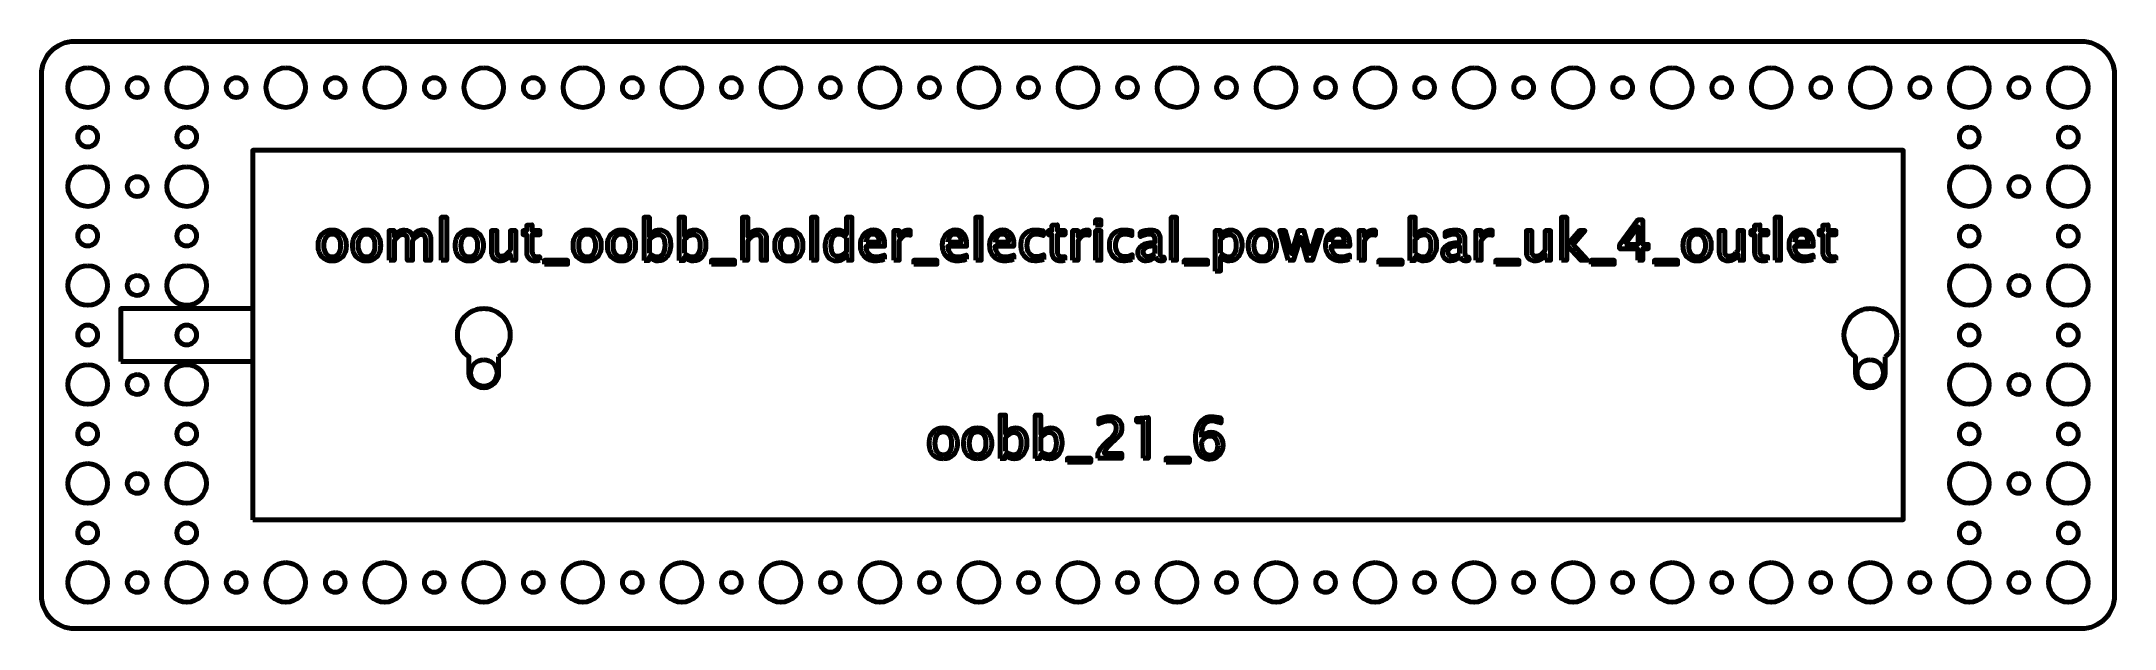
# Model space of a CAD drawing. Header units: centimetres. Extents: x -15.7 to 15.7, y -4.5 to 4.5.
import ezdxf

# ---------------------------------------------------------------- set-up
doc = ezdxf.new("R2010")
doc.units = ezdxf.units.CM
doc.header["$MEASUREMENT"] = 0
doc.layers.add('Layer 1', color=7, linetype='Continuous')

msp = doc.modelspace()

# ---------------------------------------------------------------- linework, layer by layer
at = {"layer": 'Layer 1', "color": 5, "lineweight": 106}
msp.add_lwpolyline([(-12.5, -2.8), (12.5, -2.8), (12.5, 2.8), (-12.5, 2.8), (-12.5, -2.8)], close=True, dxfattribs=at)
at = {"layer": 'Layer 1', "color": 4, "lineweight": 106}
msp.add_lwpolyline([(-14.5, -0.4), (-12.5, -0.4), (-12.5, 0.4), (-14.5, 0.4), (-14.5, -0.4)], close=True, dxfattribs=at)
at = {"layer": 'Layer 1', "lineweight": 106}
for centre, major_axis in [((-14.99999, 3.74999), (0, 0.30001)), ((-14.25, 3.75), (0, 0.15)), ((-13.49999, 3.74999), (0, 0.30001)), ((-12.75, 3.75), (0, 0.15)), ((-11.99999, 3.74999), (0, 0.30001)), ((-11.25, 3.75), (0, 0.15)), ((-10.49999, 3.74999), (0, 0.30001)), ((-9.75, 3.75), (0, 0.15)), ((-8.99999, 3.74999), (0, 0.30001)), ((-8.25, 3.75), (0, 0.15)), ((-7.49999, 3.74999), (0, 0.30001)), ((-6.75, 3.75), (0, 0.15)), ((-5.99999, 3.74999), (0, 0.30001)), ((-5.25, 3.75), (0, 0.15)), ((-4.49999, 3.74999), (0, 0.30001)), ((-3.75, 3.75), (0, 0.15)), ((-2.99999, 3.74999), (0, 0.30001)), ((-2.25, 3.75), (0, 0.15)), ((-1.49999, 3.74999), (0, 0.30001)), ((-0.75, 3.75), (0, 0.15)), ((0.00001, 3.74999), (0, 0.30001)), ((0.75, 3.75), (0, 0.15)), ((1.50001, 3.74999), (0, 0.30001)), ((2.25, 3.75), (0, 0.15)), ((3.00001, 3.74999), (0, 0.30001)), ((3.75, 3.75), (0, 0.15)), ((4.50001, 3.74999), (0, 0.30001)), ((5.25, 3.75), (0, 0.15)), ((6.00001, 3.74999), (0, 0.30001)), ((6.75, 3.75), (0, 0.15)), ((7.50001, 3.74999), (0, 0.30001)), ((8.25, 3.75), (0, 0.15)), ((9.00001, 3.74999), (0, 0.30001)), ((9.75, 3.75), (0, 0.15)), ((10.50001, 3.74999), (0, 0.30001)), ((11.25, 3.75), (0, 0.15)), ((12.00001, 3.74999), (0, 0.30001)), ((12.75, 3.75), (0, 0.15)), ((13.50001, 3.74999), (0, 0.30001)), ((14.25, 3.75), (0, 0.15)), ((15.00001, 3.74999), (0, 0.30001)), ((-15, 3), (0, 0.15)), ((-13.5, 3), (0, 0.15)), ((13.5, 3), (0, 0.15)), ((15, 3), (0, 0.15)), ((-14.99999, 2.24999), (0, 0.30001)), ((-13.49999, 2.24999), (0, 0.30001)), ((13.50001, 2.24999), (0, 0.30001)), ((15.00001, 2.24999), (0, 0.30001)), ((-14.25, 2.25), (0, 0.15)), ((14.25, 2.25), (0, 0.15)), ((-15, 1.5), (0, 0.15)), ((-13.5, 1.5), (0, 0.15)), ((13.5, 1.5), (0, 0.15)), ((15, 1.5), (0, 0.15)), ((-14.99999, 0.74999), (0, 0.30001)), ((-13.49999, 0.74999), (0, 0.30001)), ((13.50001, 0.74999), (0, 0.30001)), ((15.00001, 0.74999), (0, 0.30001)), ((-14.25, 0.75), (0, 0.15)), ((14.25, 0.75), (0, 0.15)), ((-15, 0), (0, 0.15)), ((-13.5, 0), (0, 0.15)), ((13.5, 0), (0, 0.15)), ((15, 0), (0, 0.15)), ((-14.99999, -0.75001), (0, 0.30001)), ((-14.25, -0.75), (0, 0.15)), ((-13.49999, -0.75001), (0, 0.30001)), ((-8.99999, -0.575), (0, 0.20001)), ((12.00001, -0.575), (0, 0.20001)), ((13.50001, -0.75001), (0, 0.30001)), ((14.25, -0.75), (0, 0.15)), ((15.00001, -0.75001), (0, 0.30001)), ((-15, -1.5), (0, 0.15)), ((-13.5, -1.5), (0, 0.15)), ((13.5, -1.5), (0, 0.15)), ((15, -1.5), (0, 0.15)), ((-14.99999, -2.25001), (0, 0.30001)), ((-14.25, -2.25), (0, 0.15)), ((-13.49999, -2.25001), (0, 0.30001)), ((13.50001, -2.25001), (0, 0.30001)), ((14.25, -2.25), (0, 0.15)), ((15.00001, -2.25001), (0, 0.30001)), ((-15, -3), (0, 0.15)), ((-13.5, -3), (0, 0.15)), ((13.5, -3), (0, 0.15)), ((15, -3), (0, 0.15)), ((-14.99999, -3.75001), (0, 0.30001)), ((-13.49999, -3.75001), (0, 0.30001)), ((-11.99999, -3.75001), (0, 0.30001)), ((-10.49999, -3.75001), (0, 0.30001)), ((-8.99999, -3.75001), (0, 0.30001)), ((-7.49999, -3.75001), (0, 0.30001)), ((-5.99999, -3.75001), (0, 0.30001)), ((-4.49999, -3.75001), (0, 0.30001)), ((-2.99999, -3.75001), (0, 0.30001)), ((-1.49999, -3.75001), (0, 0.30001)), ((0.00001, -3.75001), (0, 0.30001)), ((1.50001, -3.75001), (0, 0.30001)), ((3.00001, -3.75001), (0, 0.30001)), ((4.50001, -3.75001), (0, 0.30001)), ((6.00001, -3.75001), (0, 0.30001)), ((7.50001, -3.75001), (0, 0.30001)), ((9.00001, -3.75001), (0, 0.30001)), ((10.50001, -3.75001), (0, 0.30001)), ((12.00001, -3.75001), (0, 0.30001)), ((13.50001, -3.75001), (0, 0.30001)), ((15.00001, -3.75001), (0, 0.30001)), ((-14.25, -3.75), (0, 0.15)), ((-12.75, -3.75), (0, 0.15)), ((-11.25, -3.75), (0, 0.15)), ((-9.75, -3.75), (0, 0.15)), ((-8.25, -3.75), (0, 0.15)), ((-6.75, -3.75), (0, 0.15)), ((-5.25, -3.75), (0, 0.15)), ((-3.75, -3.75), (0, 0.15)), ((-2.25, -3.75), (0, 0.15)), ((-0.75, -3.75), (0, 0.15)), ((0.75, -3.75), (0, 0.15)), ((2.25, -3.75), (0, 0.15)), ((3.75, -3.75), (0, 0.15)), ((5.25, -3.75), (0, 0.15)), ((6.75, -3.75), (0, 0.15)), ((8.25, -3.75), (0, 0.15)), ((9.75, -3.75), (0, 0.15)), ((11.25, -3.75), (0, 0.15)), ((12.75, -3.75), (0, 0.15)), ((14.25, -3.75), (0, 0.15))]:
    msp.add_ellipse(centre, major_axis=major_axis, ratio=1, dxfattribs=at)
msp.add_open_spline([(-15.7, -3.95), (-15.7, -3.95), (-15.7, 3.95), (-15.7, 3.95), (-15.7, 3.95), (-15.7, 4.22614), (-15.47614, 4.45), (-15.2, 4.45), (-15.2, 4.45), (-15.2, 4.45), (15.2, 4.45), (15.2, 4.45), (15.2, 4.45), (15.47614, 4.45), (15.7, 4.22614), (15.7, 3.95), (15.7, 3.95), (15.7, 3.95), (15.7, -3.95), (15.7, -3.95), (15.7, -3.95), (15.7, -4.22614), (15.47614, -4.45), (15.2, -4.45), (15.2, -4.45), (15.2, -4.45), (-15.2, -4.45), (-15.2, -4.45), (-15.2, -4.45), (-15.47614, -4.45), (-15.7, -4.22614), (-15.7, -3.95)], degree=3, knots=[0, 0, 0, 0, 0.11111111, 0.11111111, 0.11111111, 0.11111111, 0.22222222, 0.22222222, 0.22222222, 0.22222222, 0.33333333, 0.33333333, 0.33333333, 0.33333333, 0.44444444, 0.44444444, 0.44444444, 0.44444444, 0.55555556, 0.55555556, 0.55555556, 0.55555556, 0.66666667, 0.66666667, 0.66666667, 0.66666667, 0.77777778, 0.77777778, 0.77777778, 0.77777778, 1, 1, 1, 1], dxfattribs=at)
at = {"layer": 'Layer 1', "color": 5, "lineweight": 106}
for points, knots in [([(-11.29584, 1.1228), (-11.36174, 1.1228), (-11.41395, 1.14383), (-11.45234, 1.18588), (-11.45234, 1.18588), (-11.49086, 1.22793), (-11.51005, 1.28508), (-11.51005, 1.35719), (-11.51005, 1.35719), (-11.51005, 1.42915), (-11.49086, 1.48616), (-11.45234, 1.52807), (-11.45234, 1.52807), (-11.41395, 1.56998), (-11.36174, 1.59101), (-11.29584, 1.59101), (-11.29584, 1.59101), (-11.22994, 1.59101), (-11.17773, 1.56998), (-11.13935, 1.52807), (-11.13935, 1.52807), (-11.10083, 1.48616), (-11.08163, 1.42915), (-11.08163, 1.35719), (-11.08163, 1.35719), (-11.08163, 1.28508), (-11.10083, 1.22793), (-11.13935, 1.18588), (-11.13935, 1.18588), (-11.17773, 1.14383), (-11.22994, 1.1228), (-11.29584, 1.1228)], [0, 0, 0, 0, 0.11111111, 0.11111111, 0.11111111, 0.11111111, 0.22222222, 0.22222222, 0.22222222, 0.22222222, 0.33333333, 0.33333333, 0.33333333, 0.33333333, 0.44444444, 0.44444444, 0.44444444, 0.44444444, 0.55555556, 0.55555556, 0.55555556, 0.55555556, 0.66666667, 0.66666667, 0.66666667, 0.66666667, 0.77777778, 0.77777778, 0.77777778, 0.77777778, 1, 1, 1, 1]), ([(-10.7757, 1.1228), (-10.8416, 1.1228), (-10.89381, 1.14383), (-10.9322, 1.18588), (-10.9322, 1.18588), (-10.97072, 1.22793), (-10.98991, 1.28508), (-10.98991, 1.35719), (-10.98991, 1.35719), (-10.98991, 1.42915), (-10.97072, 1.48616), (-10.9322, 1.52807), (-10.9322, 1.52807), (-10.89381, 1.56998), (-10.8416, 1.59101), (-10.7757, 1.59101), (-10.7757, 1.59101), (-10.7098, 1.59101), (-10.65759, 1.56998), (-10.61921, 1.52807), (-10.61921, 1.52807), (-10.58069, 1.48616), (-10.56149, 1.42915), (-10.56149, 1.35719), (-10.56149, 1.35719), (-10.56149, 1.28508), (-10.58069, 1.22793), (-10.61921, 1.18588), (-10.61921, 1.18588), (-10.65759, 1.14383), (-10.7098, 1.1228), (-10.7757, 1.1228)], [0, 0, 0, 0, 0.11111111, 0.11111111, 0.11111111, 0.11111111, 0.22222222, 0.22222222, 0.22222222, 0.22222222, 0.33333333, 0.33333333, 0.33333333, 0.33333333, 0.44444444, 0.44444444, 0.44444444, 0.44444444, 0.55555556, 0.55555556, 0.55555556, 0.55555556, 0.66666667, 0.66666667, 0.66666667, 0.66666667, 0.77777778, 0.77777778, 0.77777778, 0.77777778, 1, 1, 1, 1]), ([(-10.43421, 1.13296), (-10.43421, 1.13296), (-10.43421, 1.5817), (-10.43421, 1.5817), (-10.43421, 1.5817), (-10.43421, 1.5817), (-10.35293, 1.5817), (-10.35293, 1.5817), (-10.35293, 1.5817), (-10.35293, 1.5817), (-10.35293, 1.49689), (-10.35293, 1.49689), (-10.35293, 1.49689), (-10.31328, 1.55968), (-10.26248, 1.59101), (-10.20025, 1.59101), (-10.20025, 1.59101), (-10.14027, 1.59101), (-10.09949, 1.55968), (-10.07776, 1.49689), (-10.07776, 1.49689), (-10.03924, 1.56025), (-9.989, 1.59186), (-9.92734, 1.59186), (-9.92734, 1.59186), (-9.88797, 1.59186), (-9.85735, 1.58028), (-9.83547, 1.557), (-9.83547, 1.557), (-9.8136, 1.53372), (-9.80259, 1.50112), (-9.80259, 1.45921), (-9.80259, 1.45921), (-9.80259, 1.45921), (-9.80259, 1.13296), (-9.80259, 1.13296), (-9.80259, 1.13296), (-9.80259, 1.13296), (-9.88387, 1.13296), (-9.88387, 1.13296), (-9.88387, 1.13296), (-9.88387, 1.13296), (-9.88387, 1.4458), (-9.88387, 1.4458), (-9.88387, 1.4458), (-9.88387, 1.49689), (-9.90419, 1.52243), (-9.94483, 1.52243), (-9.94483, 1.52243), (-9.98703, 1.52243), (-10.03134, 1.49265), (-10.07776, 1.43296), (-10.07776, 1.43296), (-10.07776, 1.43296), (-10.07776, 1.13296), (-10.07776, 1.13296), (-10.07776, 1.13296), (-10.07776, 1.13296), (-10.15904, 1.13296), (-10.15904, 1.13296), (-10.15904, 1.13296), (-10.15904, 1.13296), (-10.15904, 1.44609), (-10.15904, 1.44609), (-10.15904, 1.44609), (-10.15904, 1.49759), (-10.17964, 1.52327), (-10.22099, 1.52327), (-10.22099, 1.52327), (-10.26205, 1.52327), (-10.30608, 1.49336), (-10.35293, 1.43339), (-10.35293, 1.43339), (-10.35293, 1.43339), (-10.35293, 1.13296), (-10.35293, 1.13296), (-10.35293, 1.13296), (-10.35293, 1.13296), (-10.43421, 1.13296), (-10.43421, 1.13296)], [0, 0, 0, 0, 0.04761905, 0.04761905, 0.04761905, 0.04761905, 0.0952381, 0.0952381, 0.0952381, 0.0952381, 0.14285714, 0.14285714, 0.14285714, 0.14285714, 0.19047619, 0.19047619, 0.19047619, 0.19047619, 0.23809524, 0.23809524, 0.23809524, 0.23809524, 0.28571429, 0.28571429, 0.28571429, 0.28571429, 0.33333333, 0.33333333, 0.33333333, 0.33333333, 0.38095238, 0.38095238, 0.38095238, 0.38095238, 0.42857143, 0.42857143, 0.42857143, 0.42857143, 0.47619048, 0.47619048, 0.47619048, 0.47619048, 0.52380952, 0.52380952, 0.52380952, 0.52380952, 0.57142857, 0.57142857, 0.57142857, 0.57142857, 0.61904762, 0.61904762, 0.61904762, 0.61904762, 0.66666667, 0.66666667, 0.66666667, 0.66666667, 0.71428571, 0.71428571, 0.71428571, 0.71428571, 0.76190476, 0.76190476, 0.76190476, 0.76190476, 0.80952381, 0.80952381, 0.80952381, 0.80952381, 0.85714286, 0.85714286, 0.85714286, 0.85714286, 0.9047619, 0.9047619, 0.9047619, 0.9047619, 1, 1, 1, 1]), ([(-9.6437, 1.13296), (-9.6437, 1.13296), (-9.6437, 1.78574), (-9.6437, 1.78574), (-9.6437, 1.78574), (-9.6437, 1.78574), (-9.56242, 1.78574), (-9.56242, 1.78574), (-9.56242, 1.78574), (-9.56242, 1.78574), (-9.56242, 1.13296), (-9.56242, 1.13296), (-9.56242, 1.13296), (-9.56242, 1.13296), (-9.6437, 1.13296), (-9.6437, 1.13296)], [0, 0, 0, 0, 0.2, 0.2, 0.2, 0.2, 0.4, 0.4, 0.4, 0.4, 0.6, 0.6, 0.6, 0.6, 1, 1, 1, 1]), ([(-9.22036, 1.1228), (-9.28626, 1.1228), (-9.33847, 1.14383), (-9.37686, 1.18588), (-9.37686, 1.18588), (-9.41538, 1.22793), (-9.43457, 1.28508), (-9.43457, 1.35719), (-9.43457, 1.35719), (-9.43457, 1.42915), (-9.41538, 1.48616), (-9.37686, 1.52807), (-9.37686, 1.52807), (-9.33847, 1.56998), (-9.28626, 1.59101), (-9.22036, 1.59101), (-9.22036, 1.59101), (-9.15446, 1.59101), (-9.10225, 1.56998), (-9.06387, 1.52807), (-9.06387, 1.52807), (-9.02535, 1.48616), (-9.00615, 1.42915), (-9.00615, 1.35719), (-9.00615, 1.35719), (-9.00615, 1.28508), (-9.02535, 1.22793), (-9.06387, 1.18588), (-9.06387, 1.18588), (-9.10225, 1.14383), (-9.15446, 1.1228), (-9.22036, 1.1228)], [0, 0, 0, 0, 0.11111111, 0.11111111, 0.11111111, 0.11111111, 0.22222222, 0.22222222, 0.22222222, 0.22222222, 0.33333333, 0.33333333, 0.33333333, 0.33333333, 0.44444444, 0.44444444, 0.44444444, 0.44444444, 0.55555556, 0.55555556, 0.55555556, 0.55555556, 0.66666667, 0.66666667, 0.66666667, 0.66666667, 0.77777778, 0.77777778, 0.77777778, 0.77777778, 1, 1, 1, 1]), ([(-8.59778, 1.13296), (-8.59778, 1.13296), (-8.59778, 1.21734), (-8.59778, 1.21734), (-8.59778, 1.21734), (-8.6411, 1.15427), (-8.69373, 1.1228), (-8.75554, 1.1228), (-8.75554, 1.1228), (-8.79477, 1.1228), (-8.82595, 1.13508), (-8.8491, 1.15977), (-8.8491, 1.15977), (-8.87238, 1.18447), (-8.88395, 1.21763), (-8.88395, 1.25954), (-8.88395, 1.25954), (-8.88395, 1.25954), (-8.88395, 1.5817), (-8.88395, 1.5817), (-8.88395, 1.5817), (-8.88395, 1.5817), (-8.80267, 1.5817), (-8.80267, 1.5817), (-8.80267, 1.5817), (-8.80267, 1.5817), (-8.80267, 1.28607), (-8.80267, 1.28607), (-8.80267, 1.28607), (-8.80267, 1.25234), (-8.79773, 1.22849), (-8.78799, 1.21438), (-8.78799, 1.21438), (-8.77812, 1.20013), (-8.76175, 1.19307), (-8.73875, 1.19307), (-8.73875, 1.19307), (-8.68907, 1.19307), (-8.64194, 1.22567), (-8.59778, 1.29101), (-8.59778, 1.29101), (-8.59778, 1.29101), (-8.59778, 1.5817), (-8.59778, 1.5817), (-8.59778, 1.5817), (-8.59778, 1.5817), (-8.51649, 1.5817), (-8.51649, 1.5817), (-8.51649, 1.5817), (-8.51649, 1.5817), (-8.51649, 1.13296), (-8.51649, 1.13296), (-8.51649, 1.13296), (-8.51649, 1.13296), (-8.59778, 1.13296), (-8.59778, 1.13296)], [0, 0, 0, 0, 0.06666667, 0.06666667, 0.06666667, 0.06666667, 0.13333333, 0.13333333, 0.13333333, 0.13333333, 0.2, 0.2, 0.2, 0.2, 0.26666667, 0.26666667, 0.26666667, 0.26666667, 0.33333333, 0.33333333, 0.33333333, 0.33333333, 0.4, 0.4, 0.4, 0.4, 0.46666667, 0.46666667, 0.46666667, 0.46666667, 0.53333333, 0.53333333, 0.53333333, 0.53333333, 0.6, 0.6, 0.6, 0.6, 0.66666667, 0.66666667, 0.66666667, 0.66666667, 0.73333333, 0.73333333, 0.73333333, 0.73333333, 0.8, 0.8, 0.8, 0.8, 0.86666667, 0.86666667, 0.86666667, 0.86666667, 1, 1, 1, 1]), ([(-8.15271, 1.1331), (-8.17783, 1.12619), (-8.1997, 1.1228), (-8.21818, 1.1228), (-8.21818, 1.1228), (-8.25967, 1.1228), (-8.29199, 1.13465), (-8.31513, 1.15836), (-8.31513, 1.15836), (-8.33841, 1.18207), (-8.34998, 1.21495), (-8.34998, 1.25714), (-8.34998, 1.25714), (-8.34998, 1.25714), (-8.34998, 1.52073), (-8.34998, 1.52073), (-8.34998, 1.52073), (-8.34998, 1.52073), (-8.40615, 1.52073), (-8.40615, 1.52073), (-8.40615, 1.52073), (-8.40615, 1.52073), (-8.40615, 1.5817), (-8.40615, 1.5817), (-8.40615, 1.5817), (-8.40615, 1.5817), (-8.34998, 1.5817), (-8.34998, 1.5817), (-8.34998, 1.5817), (-8.34998, 1.5817), (-8.34998, 1.66283), (-8.34998, 1.66283), (-8.34998, 1.66283), (-8.34998, 1.66283), (-8.2687, 1.6706), (-8.2687, 1.6706), (-8.2687, 1.6706), (-8.2687, 1.6706), (-8.2687, 1.5817), (-8.2687, 1.5817), (-8.2687, 1.5817), (-8.2687, 1.5817), (-8.15102, 1.5817), (-8.15102, 1.5817), (-8.15102, 1.5817), (-8.15102, 1.5817), (-8.15102, 1.52073), (-8.15102, 1.52073), (-8.15102, 1.52073), (-8.15102, 1.52073), (-8.2687, 1.52073), (-8.2687, 1.52073), (-8.2687, 1.52073), (-8.2687, 1.52073), (-8.2687, 1.27181), (-8.2687, 1.27181), (-8.2687, 1.27181), (-8.2687, 1.21311), (-8.24316, 1.18376), (-8.19222, 1.18376), (-8.19222, 1.18376), (-8.18135, 1.18376), (-8.16823, 1.18559), (-8.15271, 1.18912), (-8.15271, 1.18912), (-8.15271, 1.18912), (-8.15271, 1.1331), (-8.15271, 1.1331)], [0, 0, 0, 0, 0.05555556, 0.05555556, 0.05555556, 0.05555556, 0.11111111, 0.11111111, 0.11111111, 0.11111111, 0.16666667, 0.16666667, 0.16666667, 0.16666667, 0.22222222, 0.22222222, 0.22222222, 0.22222222, 0.27777778, 0.27777778, 0.27777778, 0.27777778, 0.33333333, 0.33333333, 0.33333333, 0.33333333, 0.38888889, 0.38888889, 0.38888889, 0.38888889, 0.44444444, 0.44444444, 0.44444444, 0.44444444, 0.5, 0.5, 0.5, 0.5, 0.55555556, 0.55555556, 0.55555556, 0.55555556, 0.61111111, 0.61111111, 0.61111111, 0.61111111, 0.66666667, 0.66666667, 0.66666667, 0.66666667, 0.72222222, 0.72222222, 0.72222222, 0.72222222, 0.77777778, 0.77777778, 0.77777778, 0.77777778, 0.83333333, 0.83333333, 0.83333333, 0.83333333, 0.88888889, 0.88888889, 0.88888889, 0.88888889, 1, 1, 1, 1]), ([(-7.43473, 1.1228), (-7.50063, 1.1228), (-7.55284, 1.14383), (-7.59123, 1.18588), (-7.59123, 1.18588), (-7.62975, 1.22793), (-7.64894, 1.28508), (-7.64894, 1.35719), (-7.64894, 1.35719), (-7.64894, 1.42915), (-7.62975, 1.48616), (-7.59123, 1.52807), (-7.59123, 1.52807), (-7.55284, 1.56998), (-7.50063, 1.59101), (-7.43473, 1.59101), (-7.43473, 1.59101), (-7.36883, 1.59101), (-7.31662, 1.56998), (-7.27824, 1.52807), (-7.27824, 1.52807), (-7.23972, 1.48616), (-7.22052, 1.42915), (-7.22052, 1.35719), (-7.22052, 1.35719), (-7.22052, 1.28508), (-7.23972, 1.22793), (-7.27824, 1.18588), (-7.27824, 1.18588), (-7.31662, 1.14383), (-7.36883, 1.1228), (-7.43473, 1.1228)], [0, 0, 0, 0, 0.11111111, 0.11111111, 0.11111111, 0.11111111, 0.22222222, 0.22222222, 0.22222222, 0.22222222, 0.33333333, 0.33333333, 0.33333333, 0.33333333, 0.44444444, 0.44444444, 0.44444444, 0.44444444, 0.55555556, 0.55555556, 0.55555556, 0.55555556, 0.66666667, 0.66666667, 0.66666667, 0.66666667, 0.77777778, 0.77777778, 0.77777778, 0.77777778, 1, 1, 1, 1]), ([(-6.91459, 1.1228), (-6.98049, 1.1228), (-7.0327, 1.14383), (-7.07109, 1.18588), (-7.07109, 1.18588), (-7.10961, 1.22793), (-7.1288, 1.28508), (-7.1288, 1.35719), (-7.1288, 1.35719), (-7.1288, 1.42915), (-7.10961, 1.48616), (-7.07109, 1.52807), (-7.07109, 1.52807), (-7.0327, 1.56998), (-6.98049, 1.59101), (-6.91459, 1.59101), (-6.91459, 1.59101), (-6.84869, 1.59101), (-6.79648, 1.56998), (-6.7581, 1.52807), (-6.7581, 1.52807), (-6.71958, 1.48616), (-6.70038, 1.42915), (-6.70038, 1.35719), (-6.70038, 1.35719), (-6.70038, 1.28508), (-6.71958, 1.22793), (-6.7581, 1.18588), (-6.7581, 1.18588), (-6.79648, 1.14383), (-6.84869, 1.1228), (-6.91459, 1.1228)], [0, 0, 0, 0, 0.11111111, 0.11111111, 0.11111111, 0.11111111, 0.22222222, 0.22222222, 0.22222222, 0.22222222, 0.33333333, 0.33333333, 0.33333333, 0.33333333, 0.44444444, 0.44444444, 0.44444444, 0.44444444, 0.55555556, 0.55555556, 0.55555556, 0.55555556, 0.66666667, 0.66666667, 0.66666667, 0.66666667, 0.77777778, 0.77777778, 0.77777778, 0.77777778, 1, 1, 1, 1]), ([(-6.5731, 1.12788), (-6.5731, 1.12788), (-6.5731, 1.78574), (-6.5731, 1.78574), (-6.5731, 1.78574), (-6.5731, 1.78574), (-6.49182, 1.78574), (-6.49182, 1.78574), (-6.49182, 1.78574), (-6.49182, 1.78574), (-6.49182, 1.49689), (-6.49182, 1.49689), (-6.49182, 1.49689), (-6.45852, 1.55968), (-6.40842, 1.59101), (-6.34168, 1.59101), (-6.34168, 1.59101), (-6.28763, 1.59101), (-6.24516, 1.57139), (-6.21411, 1.53202), (-6.21411, 1.53202), (-6.18307, 1.49265), (-6.16754, 1.43889), (-6.16754, 1.37073), (-6.16754, 1.37073), (-6.16754, 1.29651), (-6.18518, 1.23654), (-6.22032, 1.1911), (-6.22032, 1.1911), (-6.25546, 1.14552), (-6.30174, 1.1228), (-6.35903, 1.1228), (-6.35903, 1.1228), (-6.41223, 1.1228), (-6.45654, 1.14312), (-6.49182, 1.1839), (-6.49182, 1.1839), (-6.49182, 1.1839), (-6.5017, 1.12788), (-6.5017, 1.12788), (-6.5017, 1.12788), (-6.5017, 1.12788), (-6.5731, 1.12788), (-6.5731, 1.12788)], [0, 0, 0, 0, 0.08333333, 0.08333333, 0.08333333, 0.08333333, 0.16666667, 0.16666667, 0.16666667, 0.16666667, 0.25, 0.25, 0.25, 0.25, 0.33333333, 0.33333333, 0.33333333, 0.33333333, 0.41666667, 0.41666667, 0.41666667, 0.41666667, 0.5, 0.5, 0.5, 0.5, 0.58333333, 0.58333333, 0.58333333, 0.58333333, 0.66666667, 0.66666667, 0.66666667, 0.66666667, 0.75, 0.75, 0.75, 0.75, 0.83333333, 0.83333333, 0.83333333, 0.83333333, 1, 1, 1, 1]), ([(-6.04026, 1.12788), (-6.04026, 1.12788), (-6.04026, 1.78574), (-6.04026, 1.78574), (-6.04026, 1.78574), (-6.04026, 1.78574), (-5.95898, 1.78574), (-5.95898, 1.78574), (-5.95898, 1.78574), (-5.95898, 1.78574), (-5.95898, 1.49689), (-5.95898, 1.49689), (-5.95898, 1.49689), (-5.92568, 1.55968), (-5.87558, 1.59101), (-5.80884, 1.59101), (-5.80884, 1.59101), (-5.75479, 1.59101), (-5.71232, 1.57139), (-5.68127, 1.53202), (-5.68127, 1.53202), (-5.65023, 1.49265), (-5.6347, 1.43889), (-5.6347, 1.37073), (-5.6347, 1.37073), (-5.6347, 1.29651), (-5.65234, 1.23654), (-5.68748, 1.1911), (-5.68748, 1.1911), (-5.72262, 1.14552), (-5.7689, 1.1228), (-5.82619, 1.1228), (-5.82619, 1.1228), (-5.87939, 1.1228), (-5.9237, 1.14312), (-5.95898, 1.1839), (-5.95898, 1.1839), (-5.95898, 1.1839), (-5.96886, 1.12788), (-5.96886, 1.12788), (-5.96886, 1.12788), (-5.96886, 1.12788), (-6.04026, 1.12788), (-6.04026, 1.12788)], [0, 0, 0, 0, 0.08333333, 0.08333333, 0.08333333, 0.08333333, 0.16666667, 0.16666667, 0.16666667, 0.16666667, 0.25, 0.25, 0.25, 0.25, 0.33333333, 0.33333333, 0.33333333, 0.33333333, 0.41666667, 0.41666667, 0.41666667, 0.41666667, 0.5, 0.5, 0.5, 0.5, 0.58333333, 0.58333333, 0.58333333, 0.58333333, 0.66666667, 0.66666667, 0.66666667, 0.66666667, 0.75, 0.75, 0.75, 0.75, 0.83333333, 0.83333333, 0.83333333, 0.83333333, 1, 1, 1, 1]), ([(-5.08408, 1.13296), (-5.08408, 1.13296), (-5.08408, 1.78574), (-5.08408, 1.78574), (-5.08408, 1.78574), (-5.08408, 1.78574), (-5.0028, 1.78574), (-5.0028, 1.78574), (-5.0028, 1.78574), (-5.0028, 1.78574), (-5.0028, 1.49689), (-5.0028, 1.49689), (-5.0028, 1.49689), (-4.95976, 1.55968), (-4.90698, 1.59101), (-4.84461, 1.59101), (-4.84461, 1.59101), (-4.80538, 1.59101), (-4.7742, 1.57873), (-4.7512, 1.55404), (-4.7512, 1.55404), (-4.7282, 1.52948), (-4.71662, 1.49632), (-4.71662, 1.45484), (-4.71662, 1.45484), (-4.71662, 1.45484), (-4.71662, 1.13296), (-4.71662, 1.13296), (-4.71662, 1.13296), (-4.71662, 1.13296), (-4.79791, 1.13296), (-4.79791, 1.13296), (-4.79791, 1.13296), (-4.79791, 1.13296), (-4.79791, 1.42831), (-4.79791, 1.42831), (-4.79791, 1.42831), (-4.79791, 1.46161), (-4.80284, 1.48532), (-4.81258, 1.49943), (-4.81258, 1.49943), (-4.82246, 1.51368), (-4.83869, 1.52073), (-4.86141, 1.52073), (-4.86141, 1.52073), (-4.91136, 1.52073), (-4.95849, 1.48814), (-5.0028, 1.42294), (-5.0028, 1.42294), (-5.0028, 1.42294), (-5.0028, 1.13296), (-5.0028, 1.13296), (-5.0028, 1.13296), (-5.0028, 1.13296), (-5.08408, 1.13296), (-5.08408, 1.13296)], [0, 0, 0, 0, 0.06666667, 0.06666667, 0.06666667, 0.06666667, 0.13333333, 0.13333333, 0.13333333, 0.13333333, 0.2, 0.2, 0.2, 0.2, 0.26666667, 0.26666667, 0.26666667, 0.26666667, 0.33333333, 0.33333333, 0.33333333, 0.33333333, 0.4, 0.4, 0.4, 0.4, 0.46666667, 0.46666667, 0.46666667, 0.46666667, 0.53333333, 0.53333333, 0.53333333, 0.53333333, 0.6, 0.6, 0.6, 0.6, 0.66666667, 0.66666667, 0.66666667, 0.66666667, 0.73333333, 0.73333333, 0.73333333, 0.73333333, 0.8, 0.8, 0.8, 0.8, 0.86666667, 0.86666667, 0.86666667, 0.86666667, 1, 1, 1, 1]), ([(-4.37993, 1.1228), (-4.44583, 1.1228), (-4.49804, 1.14383), (-4.53643, 1.18588), (-4.53643, 1.18588), (-4.57495, 1.22793), (-4.59414, 1.28508), (-4.59414, 1.35719), (-4.59414, 1.35719), (-4.59414, 1.42915), (-4.57495, 1.48616), (-4.53643, 1.52807), (-4.53643, 1.52807), (-4.49804, 1.56998), (-4.44583, 1.59101), (-4.37993, 1.59101), (-4.37993, 1.59101), (-4.31403, 1.59101), (-4.26182, 1.56998), (-4.22344, 1.52807), (-4.22344, 1.52807), (-4.18492, 1.48616), (-4.16572, 1.42915), (-4.16572, 1.35719), (-4.16572, 1.35719), (-4.16572, 1.28508), (-4.18492, 1.22793), (-4.22344, 1.18588), (-4.22344, 1.18588), (-4.26182, 1.14383), (-4.31403, 1.1228), (-4.37993, 1.1228)], [0, 0, 0, 0, 0.11111111, 0.11111111, 0.11111111, 0.11111111, 0.22222222, 0.22222222, 0.22222222, 0.22222222, 0.33333333, 0.33333333, 0.33333333, 0.33333333, 0.44444444, 0.44444444, 0.44444444, 0.44444444, 0.55555556, 0.55555556, 0.55555556, 0.55555556, 0.66666667, 0.66666667, 0.66666667, 0.66666667, 0.77777778, 0.77777778, 0.77777778, 0.77777778, 1, 1, 1, 1]), ([(-4.03844, 1.13296), (-4.03844, 1.13296), (-4.03844, 1.78574), (-4.03844, 1.78574), (-4.03844, 1.78574), (-4.03844, 1.78574), (-3.95716, 1.78574), (-3.95716, 1.78574), (-3.95716, 1.78574), (-3.95716, 1.78574), (-3.95716, 1.13296), (-3.95716, 1.13296), (-3.95716, 1.13296), (-3.95716, 1.13296), (-4.03844, 1.13296), (-4.03844, 1.13296)], [0, 0, 0, 0, 0.2, 0.2, 0.2, 0.2, 0.4, 0.4, 0.4, 0.4, 0.6, 0.6, 0.6, 0.6, 1, 1, 1, 1]), ([(-3.50504, 1.13296), (-3.50504, 1.13296), (-3.50504, 1.2172), (-3.50504, 1.2172), (-3.50504, 1.2172), (-3.5382, 1.15427), (-3.58815, 1.1228), (-3.6549, 1.1228), (-3.6549, 1.1228), (-3.70908, 1.1228), (-3.7517, 1.14241), (-3.78274, 1.18178), (-3.78274, 1.18178), (-3.81379, 1.22115), (-3.82931, 1.27492), (-3.82931, 1.34308), (-3.82931, 1.34308), (-3.82931, 1.41758), (-3.81167, 1.47755), (-3.77653, 1.52299), (-3.77653, 1.52299), (-3.74126, 1.56829), (-3.69497, 1.59101), (-3.63754, 1.59101), (-3.63754, 1.59101), (-3.58434, 1.59101), (-3.54003, 1.57069), (-3.50504, 1.52991), (-3.50504, 1.52991), (-3.50504, 1.52991), (-3.50504, 1.78574), (-3.50504, 1.78574), (-3.50504, 1.78574), (-3.50504, 1.78574), (-3.42375, 1.78574), (-3.42375, 1.78574), (-3.42375, 1.78574), (-3.42375, 1.78574), (-3.42375, 1.13296), (-3.42375, 1.13296), (-3.42375, 1.13296), (-3.42375, 1.13296), (-3.50504, 1.13296), (-3.50504, 1.13296)], [0, 0, 0, 0, 0.08333333, 0.08333333, 0.08333333, 0.08333333, 0.16666667, 0.16666667, 0.16666667, 0.16666667, 0.25, 0.25, 0.25, 0.25, 0.33333333, 0.33333333, 0.33333333, 0.33333333, 0.41666667, 0.41666667, 0.41666667, 0.41666667, 0.5, 0.5, 0.5, 0.5, 0.58333333, 0.58333333, 0.58333333, 0.58333333, 0.66666667, 0.66666667, 0.66666667, 0.66666667, 0.75, 0.75, 0.75, 0.75, 0.83333333, 0.83333333, 0.83333333, 0.83333333, 1, 1, 1, 1]), ([(-2.93156, 1.14735), (-2.98617, 1.13098), (-3.03287, 1.1228), (-3.07182, 1.1228), (-3.07182, 1.1228), (-3.13828, 1.1228), (-3.19233, 1.14481), (-3.23396, 1.1887), (-3.23396, 1.1887), (-3.27559, 1.23258), (-3.29647, 1.28945), (-3.29647, 1.35944), (-3.29647, 1.35944), (-3.29647, 1.42732), (-3.27813, 1.48306), (-3.2413, 1.52666), (-3.2413, 1.52666), (-3.20447, 1.57012), (-3.15733, 1.59186), (-3.0999, 1.59186), (-3.0999, 1.59186), (-3.04557, 1.59186), (-3.00352, 1.57252), (-2.97389, 1.53386), (-2.97389, 1.53386), (-2.94426, 1.49519), (-2.92944, 1.44044), (-2.92944, 1.36946), (-2.92944, 1.36946), (-2.92944, 1.36946), (-2.92986, 1.34463), (-2.92986, 1.34463), (-2.92986, 1.34463), (-2.92986, 1.34463), (-3.2135, 1.34463), (-3.2135, 1.34463), (-3.2135, 1.34463), (-3.20164, 1.23738), (-3.14929, 1.18376), (-3.05658, 1.18376), (-3.05658, 1.18376), (-3.02257, 1.18376), (-2.98094, 1.19336), (-2.93156, 1.21255), (-2.93156, 1.21255), (-2.93156, 1.21255), (-2.93156, 1.14735), (-2.93156, 1.14735)], [0, 0, 0, 0, 0.07692308, 0.07692308, 0.07692308, 0.07692308, 0.15384615, 0.15384615, 0.15384615, 0.15384615, 0.23076923, 0.23076923, 0.23076923, 0.23076923, 0.30769231, 0.30769231, 0.30769231, 0.30769231, 0.38461538, 0.38461538, 0.38461538, 0.38461538, 0.46153846, 0.46153846, 0.46153846, 0.46153846, 0.53846154, 0.53846154, 0.53846154, 0.53846154, 0.61538462, 0.61538462, 0.61538462, 0.61538462, 0.69230769, 0.69230769, 0.69230769, 0.69230769, 0.76923077, 0.76923077, 0.76923077, 0.76923077, 0.84615385, 0.84615385, 0.84615385, 0.84615385, 1, 1, 1, 1]), ([(-2.78917, 1.13296), (-2.78917, 1.13296), (-2.78917, 1.5817), (-2.78917, 1.5817), (-2.78917, 1.5817), (-2.78917, 1.5817), (-2.70789, 1.5817), (-2.70789, 1.5817), (-2.70789, 1.5817), (-2.70789, 1.5817), (-2.70789, 1.49689), (-2.70789, 1.49689), (-2.70789, 1.49689), (-2.67557, 1.55968), (-2.62873, 1.59101), (-2.5672, 1.59101), (-2.5672, 1.59101), (-2.55888, 1.59101), (-2.55013, 1.5903), (-2.5411, 1.58889), (-2.5411, 1.58889), (-2.5411, 1.58889), (-2.5411, 1.51283), (-2.5411, 1.51283), (-2.5411, 1.51283), (-2.55521, 1.51749), (-2.56762, 1.51989), (-2.57835, 1.51989), (-2.57835, 1.51989), (-2.63, 1.51989), (-2.67318, 1.48941), (-2.70789, 1.42831), (-2.70789, 1.42831), (-2.70789, 1.42831), (-2.70789, 1.13296), (-2.70789, 1.13296), (-2.70789, 1.13296), (-2.70789, 1.13296), (-2.78917, 1.13296), (-2.78917, 1.13296)], [0, 0, 0, 0, 0.09090909, 0.09090909, 0.09090909, 0.09090909, 0.18181818, 0.18181818, 0.18181818, 0.18181818, 0.27272727, 0.27272727, 0.27272727, 0.27272727, 0.36363636, 0.36363636, 0.36363636, 0.36363636, 0.45454545, 0.45454545, 0.45454545, 0.45454545, 0.54545455, 0.54545455, 0.54545455, 0.54545455, 0.63636364, 0.63636364, 0.63636364, 0.63636364, 0.72727273, 0.72727273, 0.72727273, 0.72727273, 0.81818182, 0.81818182, 0.81818182, 0.81818182, 1, 1, 1, 1]), ([(-1.69005, 1.14735), (-1.74466, 1.13098), (-1.79136, 1.1228), (-1.83031, 1.1228), (-1.83031, 1.1228), (-1.89677, 1.1228), (-1.95082, 1.14481), (-1.99245, 1.1887), (-1.99245, 1.1887), (-2.03408, 1.23258), (-2.05496, 1.28945), (-2.05496, 1.35944), (-2.05496, 1.35944), (-2.05496, 1.42732), (-2.03662, 1.48306), (-1.99979, 1.52666), (-1.99979, 1.52666), (-1.96296, 1.57012), (-1.91582, 1.59186), (-1.85839, 1.59186), (-1.85839, 1.59186), (-1.80406, 1.59186), (-1.76201, 1.57252), (-1.73238, 1.53386), (-1.73238, 1.53386), (-1.70275, 1.49519), (-1.68793, 1.44044), (-1.68793, 1.36946), (-1.68793, 1.36946), (-1.68793, 1.36946), (-1.68835, 1.34463), (-1.68835, 1.34463), (-1.68835, 1.34463), (-1.68835, 1.34463), (-1.97199, 1.34463), (-1.97199, 1.34463), (-1.97199, 1.34463), (-1.96013, 1.23738), (-1.90778, 1.18376), (-1.81507, 1.18376), (-1.81507, 1.18376), (-1.78106, 1.18376), (-1.73943, 1.19336), (-1.69005, 1.21255), (-1.69005, 1.21255), (-1.69005, 1.21255), (-1.69005, 1.14735), (-1.69005, 1.14735)], [0, 0, 0, 0, 0.07692308, 0.07692308, 0.07692308, 0.07692308, 0.15384615, 0.15384615, 0.15384615, 0.15384615, 0.23076923, 0.23076923, 0.23076923, 0.23076923, 0.30769231, 0.30769231, 0.30769231, 0.30769231, 0.38461538, 0.38461538, 0.38461538, 0.38461538, 0.46153846, 0.46153846, 0.46153846, 0.46153846, 0.53846154, 0.53846154, 0.53846154, 0.53846154, 0.61538462, 0.61538462, 0.61538462, 0.61538462, 0.69230769, 0.69230769, 0.69230769, 0.69230769, 0.76923077, 0.76923077, 0.76923077, 0.76923077, 0.84615385, 0.84615385, 0.84615385, 0.84615385, 1, 1, 1, 1]), ([(-1.54766, 1.13296), (-1.54766, 1.13296), (-1.54766, 1.78574), (-1.54766, 1.78574), (-1.54766, 1.78574), (-1.54766, 1.78574), (-1.46638, 1.78574), (-1.46638, 1.78574), (-1.46638, 1.78574), (-1.46638, 1.78574), (-1.46638, 1.13296), (-1.46638, 1.13296), (-1.46638, 1.13296), (-1.46638, 1.13296), (-1.54766, 1.13296), (-1.54766, 1.13296)], [0, 0, 0, 0, 0.2, 0.2, 0.2, 0.2, 0.4, 0.4, 0.4, 0.4, 0.6, 0.6, 0.6, 0.6, 1, 1, 1, 1]), ([(-0.97362, 1.14735), (-1.02823, 1.13098), (-1.07493, 1.1228), (-1.11388, 1.1228), (-1.11388, 1.1228), (-1.18034, 1.1228), (-1.23439, 1.14481), (-1.27602, 1.1887), (-1.27602, 1.1887), (-1.31765, 1.23258), (-1.33853, 1.28945), (-1.33853, 1.35944), (-1.33853, 1.35944), (-1.33853, 1.42732), (-1.32019, 1.48306), (-1.28336, 1.52666), (-1.28336, 1.52666), (-1.24653, 1.57012), (-1.19939, 1.59186), (-1.14196, 1.59186), (-1.14196, 1.59186), (-1.08763, 1.59186), (-1.04558, 1.57252), (-1.01595, 1.53386), (-1.01595, 1.53386), (-0.98632, 1.49519), (-0.9715, 1.44044), (-0.9715, 1.36946), (-0.9715, 1.36946), (-0.9715, 1.36946), (-0.97192, 1.34463), (-0.97192, 1.34463), (-0.97192, 1.34463), (-0.97192, 1.34463), (-1.25556, 1.34463), (-1.25556, 1.34463), (-1.25556, 1.34463), (-1.2437, 1.23738), (-1.19135, 1.18376), (-1.09864, 1.18376), (-1.09864, 1.18376), (-1.06463, 1.18376), (-1.023, 1.19336), (-0.97362, 1.21255), (-0.97362, 1.21255), (-0.97362, 1.21255), (-0.97362, 1.14735), (-0.97362, 1.14735)], [0, 0, 0, 0, 0.07692308, 0.07692308, 0.07692308, 0.07692308, 0.15384615, 0.15384615, 0.15384615, 0.15384615, 0.23076923, 0.23076923, 0.23076923, 0.23076923, 0.30769231, 0.30769231, 0.30769231, 0.30769231, 0.38461538, 0.38461538, 0.38461538, 0.38461538, 0.46153846, 0.46153846, 0.46153846, 0.46153846, 0.53846154, 0.53846154, 0.53846154, 0.53846154, 0.61538462, 0.61538462, 0.61538462, 0.61538462, 0.69230769, 0.69230769, 0.69230769, 0.69230769, 0.76923077, 0.76923077, 0.76923077, 0.76923077, 0.84615385, 0.84615385, 0.84615385, 0.84615385, 1, 1, 1, 1]), ([(-0.51966, 1.14651), (-0.57229, 1.1307), (-0.61773, 1.1228), (-0.65597, 1.1228), (-0.65597, 1.1228), (-0.71665, 1.1228), (-0.76688, 1.14524), (-0.80682, 1.18997), (-0.80682, 1.18997), (-0.84675, 1.23484), (-0.86679, 1.29143), (-0.86679, 1.35959), (-0.86679, 1.35959), (-0.86679, 1.4324), (-0.84703, 1.48927), (-0.80752, 1.52991), (-0.80752, 1.52991), (-0.76801, 1.57069), (-0.71284, 1.59101), (-0.642, 1.59101), (-0.642, 1.59101), (-0.60714, 1.59101), (-0.56792, 1.58621), (-0.52474, 1.57662), (-0.52474, 1.57662), (-0.52474, 1.57662), (-0.52474, 1.50803), (-0.52474, 1.50803), (-0.52474, 1.50803), (-0.5706, 1.52158), (-0.60799, 1.52835), (-0.63678, 1.52835), (-0.63678, 1.52835), (-0.67855, 1.52835), (-0.71199, 1.51269), (-0.73697, 1.48151), (-0.73697, 1.48151), (-0.76194, 1.45032), (-0.7745, 1.40869), (-0.7745, 1.35676), (-0.7745, 1.35676), (-0.7745, 1.30639), (-0.76152, 1.26575), (-0.7357, 1.23456), (-0.7357, 1.23456), (-0.70987, 1.20352), (-0.67615, 1.18799), (-0.63424, 1.18799), (-0.63424, 1.18799), (-0.59713, 1.18799), (-0.55903, 1.19759), (-0.51966, 1.21678), (-0.51966, 1.21678), (-0.51966, 1.21678), (-0.51966, 1.14651), (-0.51966, 1.14651)], [0, 0, 0, 0, 0.06666667, 0.06666667, 0.06666667, 0.06666667, 0.13333333, 0.13333333, 0.13333333, 0.13333333, 0.2, 0.2, 0.2, 0.2, 0.26666667, 0.26666667, 0.26666667, 0.26666667, 0.33333333, 0.33333333, 0.33333333, 0.33333333, 0.4, 0.4, 0.4, 0.4, 0.46666667, 0.46666667, 0.46666667, 0.46666667, 0.53333333, 0.53333333, 0.53333333, 0.53333333, 0.6, 0.6, 0.6, 0.6, 0.66666667, 0.66666667, 0.66666667, 0.66666667, 0.73333333, 0.73333333, 0.73333333, 0.73333333, 0.8, 0.8, 0.8, 0.8, 0.86666667, 0.86666667, 0.86666667, 0.86666667, 1, 1, 1, 1]), ([(-0.19693, 1.1331), (-0.22205, 1.12619), (-0.24392, 1.1228), (-0.2624, 1.1228), (-0.2624, 1.1228), (-0.30389, 1.1228), (-0.33621, 1.13465), (-0.35935, 1.15836), (-0.35935, 1.15836), (-0.38263, 1.18207), (-0.3942, 1.21495), (-0.3942, 1.25714), (-0.3942, 1.25714), (-0.3942, 1.25714), (-0.3942, 1.52073), (-0.3942, 1.52073), (-0.3942, 1.52073), (-0.3942, 1.52073), (-0.45037, 1.52073), (-0.45037, 1.52073), (-0.45037, 1.52073), (-0.45037, 1.52073), (-0.45037, 1.5817), (-0.45037, 1.5817), (-0.45037, 1.5817), (-0.45037, 1.5817), (-0.3942, 1.5817), (-0.3942, 1.5817), (-0.3942, 1.5817), (-0.3942, 1.5817), (-0.3942, 1.66283), (-0.3942, 1.66283), (-0.3942, 1.66283), (-0.3942, 1.66283), (-0.31292, 1.6706), (-0.31292, 1.6706), (-0.31292, 1.6706), (-0.31292, 1.6706), (-0.31292, 1.5817), (-0.31292, 1.5817), (-0.31292, 1.5817), (-0.31292, 1.5817), (-0.19524, 1.5817), (-0.19524, 1.5817), (-0.19524, 1.5817), (-0.19524, 1.5817), (-0.19524, 1.52073), (-0.19524, 1.52073), (-0.19524, 1.52073), (-0.19524, 1.52073), (-0.31292, 1.52073), (-0.31292, 1.52073), (-0.31292, 1.52073), (-0.31292, 1.52073), (-0.31292, 1.27181), (-0.31292, 1.27181), (-0.31292, 1.27181), (-0.31292, 1.21311), (-0.28738, 1.18376), (-0.23644, 1.18376), (-0.23644, 1.18376), (-0.22557, 1.18376), (-0.21245, 1.18559), (-0.19693, 1.18912), (-0.19693, 1.18912), (-0.19693, 1.18912), (-0.19693, 1.1331), (-0.19693, 1.1331)], [0, 0, 0, 0, 0.05555556, 0.05555556, 0.05555556, 0.05555556, 0.11111111, 0.11111111, 0.11111111, 0.11111111, 0.16666667, 0.16666667, 0.16666667, 0.16666667, 0.22222222, 0.22222222, 0.22222222, 0.22222222, 0.27777778, 0.27777778, 0.27777778, 0.27777778, 0.33333333, 0.33333333, 0.33333333, 0.33333333, 0.38888889, 0.38888889, 0.38888889, 0.38888889, 0.44444444, 0.44444444, 0.44444444, 0.44444444, 0.5, 0.5, 0.5, 0.5, 0.55555556, 0.55555556, 0.55555556, 0.55555556, 0.61111111, 0.61111111, 0.61111111, 0.61111111, 0.66666667, 0.66666667, 0.66666667, 0.66666667, 0.72222222, 0.72222222, 0.72222222, 0.72222222, 0.77777778, 0.77777778, 0.77777778, 0.77777778, 0.83333333, 0.83333333, 0.83333333, 0.83333333, 0.88888889, 0.88888889, 0.88888889, 0.88888889, 1, 1, 1, 1]), ([(-0.08094, 1.13296), (-0.08094, 1.13296), (-0.08094, 1.5817), (-0.08094, 1.5817), (-0.08094, 1.5817), (-0.08094, 1.5817), (0.00034, 1.5817), (0.00034, 1.5817), (0.00034, 1.5817), (0.00034, 1.5817), (0.00034, 1.49689), (0.00034, 1.49689), (0.00034, 1.49689), (0.03266, 1.55968), (0.0795, 1.59101), (0.14103, 1.59101), (0.14103, 1.59101), (0.14935, 1.59101), (0.1581, 1.5903), (0.16713, 1.58889), (0.16713, 1.58889), (0.16713, 1.58889), (0.16713, 1.51283), (0.16713, 1.51283), (0.16713, 1.51283), (0.15302, 1.51749), (0.14061, 1.51989), (0.12988, 1.51989), (0.12988, 1.51989), (0.07823, 1.51989), (0.03505, 1.48941), (0.00034, 1.42831), (0.00034, 1.42831), (0.00034, 1.42831), (0.00034, 1.13296), (0.00034, 1.13296), (0.00034, 1.13296), (0.00034, 1.13296), (-0.08094, 1.13296), (-0.08094, 1.13296)], [0, 0, 0, 0, 0.09090909, 0.09090909, 0.09090909, 0.09090909, 0.18181818, 0.18181818, 0.18181818, 0.18181818, 0.27272727, 0.27272727, 0.27272727, 0.27272727, 0.36363636, 0.36363636, 0.36363636, 0.36363636, 0.45454545, 0.45454545, 0.45454545, 0.45454545, 0.54545455, 0.54545455, 0.54545455, 0.54545455, 0.63636364, 0.63636364, 0.63636364, 0.63636364, 0.72727273, 0.72727273, 0.72727273, 0.72727273, 0.81818182, 0.81818182, 0.81818182, 0.81818182, 1, 1, 1, 1]), ([(0.26549, 1.66382), (0.26549, 1.66382), (0.26549, 1.7451), (0.26549, 1.7451), (0.26549, 1.7451), (0.26549, 1.7451), (0.34677, 1.7451), (0.34677, 1.7451), (0.34677, 1.7451), (0.34677, 1.7451), (0.34677, 1.66382), (0.34677, 1.66382), (0.34677, 1.66382), (0.34677, 1.66382), (0.26549, 1.66382), (0.26549, 1.66382)], [0, 0, 0, 0, 0.2, 0.2, 0.2, 0.2, 0.4, 0.4, 0.4, 0.4, 0.6, 0.6, 0.6, 0.6, 1, 1, 1, 1]), ([(0.26549, 1.13296), (0.26549, 1.13296), (0.26549, 1.5817), (0.26549, 1.5817), (0.26549, 1.5817), (0.26549, 1.5817), (0.34677, 1.5817), (0.34677, 1.5817), (0.34677, 1.5817), (0.34677, 1.5817), (0.34677, 1.13296), (0.34677, 1.13296), (0.34677, 1.13296), (0.34677, 1.13296), (0.26549, 1.13296), (0.26549, 1.13296)], [0, 0, 0, 0, 0.2, 0.2, 0.2, 0.2, 0.4, 0.4, 0.4, 0.4, 0.6, 0.6, 0.6, 0.6, 1, 1, 1, 1]), ([(0.82175, 1.14651), (0.76912, 1.1307), (0.72368, 1.1228), (0.68544, 1.1228), (0.68544, 1.1228), (0.62476, 1.1228), (0.57453, 1.14524), (0.53459, 1.18997), (0.53459, 1.18997), (0.49466, 1.23484), (0.47462, 1.29143), (0.47462, 1.35959), (0.47462, 1.35959), (0.47462, 1.4324), (0.49438, 1.48927), (0.53389, 1.52991), (0.53389, 1.52991), (0.5734, 1.57069), (0.62857, 1.59101), (0.69941, 1.59101), (0.69941, 1.59101), (0.73427, 1.59101), (0.77349, 1.58621), (0.81667, 1.57662), (0.81667, 1.57662), (0.81667, 1.57662), (0.81667, 1.50803), (0.81667, 1.50803), (0.81667, 1.50803), (0.77081, 1.52158), (0.73342, 1.52835), (0.70463, 1.52835), (0.70463, 1.52835), (0.66286, 1.52835), (0.62942, 1.51269), (0.60444, 1.48151), (0.60444, 1.48151), (0.57947, 1.45032), (0.56691, 1.40869), (0.56691, 1.35676), (0.56691, 1.35676), (0.56691, 1.30639), (0.57989, 1.26575), (0.60571, 1.23456), (0.60571, 1.23456), (0.63154, 1.20352), (0.66526, 1.18799), (0.70717, 1.18799), (0.70717, 1.18799), (0.74428, 1.18799), (0.78238, 1.19759), (0.82175, 1.21678), (0.82175, 1.21678), (0.82175, 1.21678), (0.82175, 1.14651), (0.82175, 1.14651)], [0, 0, 0, 0, 0.06666667, 0.06666667, 0.06666667, 0.06666667, 0.13333333, 0.13333333, 0.13333333, 0.13333333, 0.2, 0.2, 0.2, 0.2, 0.26666667, 0.26666667, 0.26666667, 0.26666667, 0.33333333, 0.33333333, 0.33333333, 0.33333333, 0.4, 0.4, 0.4, 0.4, 0.46666667, 0.46666667, 0.46666667, 0.46666667, 0.53333333, 0.53333333, 0.53333333, 0.53333333, 0.6, 0.6, 0.6, 0.6, 0.66666667, 0.66666667, 0.66666667, 0.66666667, 0.73333333, 0.73333333, 0.73333333, 0.73333333, 0.8, 0.8, 0.8, 0.8, 0.86666667, 0.86666667, 0.86666667, 0.86666667, 1, 1, 1, 1]), ([(1.1751, 1.19011), (1.12628, 1.14524), (1.07929, 1.1228), (1.03413, 1.1228), (1.03413, 1.1228), (0.99702, 1.1228), (0.96612, 1.13437), (0.9417, 1.15765), (0.9417, 1.15765), (0.91715, 1.18094), (0.90487, 1.21029), (0.90487, 1.24571), (0.90487, 1.24571), (0.90487, 1.29467), (0.92548, 1.33235), (0.96668, 1.3586), (0.96668, 1.3586), (1.00789, 1.38484), (1.06701, 1.39797), (1.14406, 1.39797), (1.14406, 1.39797), (1.14406, 1.39797), (1.16311, 1.39797), (1.16311, 1.39797), (1.16311, 1.39797), (1.16311, 1.39797), (1.16311, 1.45201), (1.16311, 1.45201), (1.16311, 1.45201), (1.16311, 1.50408), (1.13601, 1.53005), (1.08169, 1.53005), (1.08169, 1.53005), (1.03964, 1.53005), (0.99363, 1.51678), (0.94382, 1.49025), (0.94382, 1.49025), (0.94382, 1.49025), (0.94382, 1.55714), (0.94382, 1.55714), (0.94382, 1.55714), (0.99857, 1.57972), (1.05022, 1.59101), (1.09862, 1.59101), (1.09862, 1.59101), (1.14843, 1.59101), (1.18526, 1.57972), (1.20883, 1.557), (1.20883, 1.557), (1.23253, 1.53428), (1.24439, 1.49929), (1.24439, 1.45201), (1.24439, 1.45201), (1.24439, 1.45201), (1.24439, 1.24924), (1.24439, 1.24924), (1.24439, 1.24924), (1.24439, 1.20281), (1.25864, 1.17953), (1.28729, 1.17953), (1.28729, 1.17953), (1.29081, 1.17953), (1.29604, 1.18009), (1.30295, 1.18122), (1.30295, 1.18122), (1.30295, 1.18122), (1.30874, 1.13606), (1.30874, 1.13606), (1.30874, 1.13606), (1.29025, 1.12717), (1.26993, 1.1228), (1.24763, 1.1228), (1.24763, 1.1228), (1.20967, 1.1228), (1.18554, 1.14524), (1.1751, 1.19011)], [0, 0, 0, 0, 0.05, 0.05, 0.05, 0.05, 0.1, 0.1, 0.1, 0.1, 0.15, 0.15, 0.15, 0.15, 0.2, 0.2, 0.2, 0.2, 0.25, 0.25, 0.25, 0.25, 0.3, 0.3, 0.3, 0.3, 0.35, 0.35, 0.35, 0.35, 0.4, 0.4, 0.4, 0.4, 0.45, 0.45, 0.45, 0.45, 0.5, 0.5, 0.5, 0.5, 0.55, 0.55, 0.55, 0.55, 0.6, 0.6, 0.6, 0.6, 0.65, 0.65, 0.65, 0.65, 0.7, 0.7, 0.7, 0.7, 0.75, 0.75, 0.75, 0.75, 0.8, 0.8, 0.8, 0.8, 0.85, 0.85, 0.85, 0.85, 0.9, 0.9, 0.9, 0.9, 1, 1, 1, 1]), ([(1.41132, 1.13296), (1.41132, 1.13296), (1.41132, 1.78574), (1.41132, 1.78574), (1.41132, 1.78574), (1.41132, 1.78574), (1.4926, 1.78574), (1.4926, 1.78574), (1.4926, 1.78574), (1.4926, 1.78574), (1.4926, 1.13296), (1.4926, 1.13296), (1.4926, 1.13296), (1.4926, 1.13296), (1.41132, 1.13296), (1.41132, 1.13296)], [0, 0, 0, 0, 0.2, 0.2, 0.2, 0.2, 0.4, 0.4, 0.4, 0.4, 0.6, 0.6, 0.6, 0.6, 1, 1, 1, 1]), ([(2.07935, 0.96955), (2.07935, 0.96955), (2.07935, 1.5817), (2.07935, 1.5817), (2.07935, 1.5817), (2.07935, 1.5817), (2.16063, 1.5817), (2.16063, 1.5817), (2.16063, 1.5817), (2.16063, 1.5817), (2.16063, 1.49689), (2.16063, 1.49689), (2.16063, 1.49689), (2.19393, 1.55968), (2.24403, 1.59101), (2.31077, 1.59101), (2.31077, 1.59101), (2.36482, 1.59101), (2.40729, 1.57139), (2.43834, 1.53202), (2.43834, 1.53202), (2.46938, 1.49265), (2.48491, 1.43889), (2.48491, 1.37073), (2.48491, 1.37073), (2.48491, 1.29651), (2.46727, 1.23654), (2.43213, 1.1911), (2.43213, 1.1911), (2.39699, 1.14552), (2.35071, 1.1228), (2.29342, 1.1228), (2.29342, 1.1228), (2.24022, 1.1228), (2.19591, 1.14312), (2.16063, 1.1839), (2.16063, 1.1839), (2.16063, 1.1839), (2.16063, 0.96955), (2.16063, 0.96955), (2.16063, 0.96955), (2.16063, 0.96955), (2.07935, 0.96955), (2.07935, 0.96955)], [0, 0, 0, 0, 0.08333333, 0.08333333, 0.08333333, 0.08333333, 0.16666667, 0.16666667, 0.16666667, 0.16666667, 0.25, 0.25, 0.25, 0.25, 0.33333333, 0.33333333, 0.33333333, 0.33333333, 0.41666667, 0.41666667, 0.41666667, 0.41666667, 0.5, 0.5, 0.5, 0.5, 0.58333333, 0.58333333, 0.58333333, 0.58333333, 0.66666667, 0.66666667, 0.66666667, 0.66666667, 0.75, 0.75, 0.75, 0.75, 0.83333333, 0.83333333, 0.83333333, 0.83333333, 1, 1, 1, 1]), ([(2.79084, 1.1228), (2.72494, 1.1228), (2.67273, 1.14383), (2.63434, 1.18588), (2.63434, 1.18588), (2.59582, 1.22793), (2.57663, 1.28508), (2.57663, 1.35719), (2.57663, 1.35719), (2.57663, 1.42915), (2.59582, 1.48616), (2.63434, 1.52807), (2.63434, 1.52807), (2.67273, 1.56998), (2.72494, 1.59101), (2.79084, 1.59101), (2.79084, 1.59101), (2.85674, 1.59101), (2.90895, 1.56998), (2.94733, 1.52807), (2.94733, 1.52807), (2.98585, 1.48616), (3.00505, 1.42915), (3.00505, 1.35719), (3.00505, 1.35719), (3.00505, 1.28508), (2.98585, 1.22793), (2.94733, 1.18588), (2.94733, 1.18588), (2.90895, 1.14383), (2.85674, 1.1228), (2.79084, 1.1228)], [0, 0, 0, 0, 0.11111111, 0.11111111, 0.11111111, 0.11111111, 0.22222222, 0.22222222, 0.22222222, 0.22222222, 0.33333333, 0.33333333, 0.33333333, 0.33333333, 0.44444444, 0.44444444, 0.44444444, 0.44444444, 0.55555556, 0.55555556, 0.55555556, 0.55555556, 0.66666667, 0.66666667, 0.66666667, 0.66666667, 0.77777778, 0.77777778, 0.77777778, 0.77777778, 1, 1, 1, 1]), ([(3.18482, 1.13296), (3.18482, 1.13296), (3.05613, 1.5817), (3.05613, 1.5817), (3.05613, 1.5817), (3.05613, 1.5817), (3.13543, 1.5817), (3.13543, 1.5817), (3.13543, 1.5817), (3.13543, 1.5817), (3.23407, 1.23329), (3.23407, 1.23329), (3.23407, 1.23329), (3.23407, 1.23329), (3.34047, 1.5817), (3.34047, 1.5817), (3.34047, 1.5817), (3.34047, 1.5817), (3.42175, 1.5817), (3.42175, 1.5817), (3.42175, 1.5817), (3.42175, 1.5817), (3.51531, 1.23385), (3.51531, 1.23385), (3.51531, 1.23385), (3.51531, 1.23385), (3.62848, 1.5817), (3.62848, 1.5817), (3.62848, 1.5817), (3.62848, 1.5817), (3.69791, 1.5817), (3.69791, 1.5817), (3.69791, 1.5817), (3.69791, 1.5817), (3.55143, 1.13296), (3.55143, 1.13296), (3.55143, 1.13296), (3.55143, 1.13296), (3.47015, 1.13296), (3.47015, 1.13296), (3.47015, 1.13296), (3.47015, 1.13296), (3.37391, 1.48292), (3.37391, 1.48292), (3.37391, 1.48292), (3.37391, 1.48292), (3.2661, 1.13296), (3.2661, 1.13296), (3.2661, 1.13296), (3.2661, 1.13296), (3.18482, 1.13296), (3.18482, 1.13296)], [0, 0, 0, 0, 0.07142857, 0.07142857, 0.07142857, 0.07142857, 0.14285714, 0.14285714, 0.14285714, 0.14285714, 0.21428571, 0.21428571, 0.21428571, 0.21428571, 0.28571429, 0.28571429, 0.28571429, 0.28571429, 0.35714286, 0.35714286, 0.35714286, 0.35714286, 0.42857143, 0.42857143, 0.42857143, 0.42857143, 0.5, 0.5, 0.5, 0.5, 0.57142857, 0.57142857, 0.57142857, 0.57142857, 0.64285714, 0.64285714, 0.64285714, 0.64285714, 0.71428571, 0.71428571, 0.71428571, 0.71428571, 0.78571429, 0.78571429, 0.78571429, 0.78571429, 0.85714286, 0.85714286, 0.85714286, 0.85714286, 1, 1, 1, 1]), ([(4.11404, 1.14735), (4.05943, 1.13098), (4.01273, 1.1228), (3.97378, 1.1228), (3.97378, 1.1228), (3.90732, 1.1228), (3.85327, 1.14481), (3.81164, 1.1887), (3.81164, 1.1887), (3.77001, 1.23258), (3.74913, 1.28945), (3.74913, 1.35944), (3.74913, 1.35944), (3.74913, 1.42732), (3.76747, 1.48306), (3.8043, 1.52666), (3.8043, 1.52666), (3.84113, 1.57012), (3.88827, 1.59186), (3.9457, 1.59186), (3.9457, 1.59186), (4.00003, 1.59186), (4.04208, 1.57252), (4.07171, 1.53386), (4.07171, 1.53386), (4.10134, 1.49519), (4.11616, 1.44044), (4.11616, 1.36946), (4.11616, 1.36946), (4.11616, 1.36946), (4.11574, 1.34463), (4.11574, 1.34463), (4.11574, 1.34463), (4.11574, 1.34463), (3.8321, 1.34463), (3.8321, 1.34463), (3.8321, 1.34463), (3.84396, 1.23738), (3.89631, 1.18376), (3.98902, 1.18376), (3.98902, 1.18376), (4.02303, 1.18376), (4.06466, 1.19336), (4.11404, 1.21255), (4.11404, 1.21255), (4.11404, 1.21255), (4.11404, 1.14735), (4.11404, 1.14735)], [0, 0, 0, 0, 0.07692308, 0.07692308, 0.07692308, 0.07692308, 0.15384615, 0.15384615, 0.15384615, 0.15384615, 0.23076923, 0.23076923, 0.23076923, 0.23076923, 0.30769231, 0.30769231, 0.30769231, 0.30769231, 0.38461538, 0.38461538, 0.38461538, 0.38461538, 0.46153846, 0.46153846, 0.46153846, 0.46153846, 0.53846154, 0.53846154, 0.53846154, 0.53846154, 0.61538462, 0.61538462, 0.61538462, 0.61538462, 0.69230769, 0.69230769, 0.69230769, 0.69230769, 0.76923077, 0.76923077, 0.76923077, 0.76923077, 0.84615385, 0.84615385, 0.84615385, 0.84615385, 1, 1, 1, 1]), ([(4.25643, 1.13296), (4.25643, 1.13296), (4.25643, 1.5817), (4.25643, 1.5817), (4.25643, 1.5817), (4.25643, 1.5817), (4.33771, 1.5817), (4.33771, 1.5817), (4.33771, 1.5817), (4.33771, 1.5817), (4.33771, 1.49689), (4.33771, 1.49689), (4.33771, 1.49689), (4.37003, 1.55968), (4.41687, 1.59101), (4.4784, 1.59101), (4.4784, 1.59101), (4.48672, 1.59101), (4.49547, 1.5903), (4.5045, 1.58889), (4.5045, 1.58889), (4.5045, 1.58889), (4.5045, 1.51283), (4.5045, 1.51283), (4.5045, 1.51283), (4.49039, 1.51749), (4.47798, 1.51989), (4.46725, 1.51989), (4.46725, 1.51989), (4.4156, 1.51989), (4.37242, 1.48941), (4.33771, 1.42831), (4.33771, 1.42831), (4.33771, 1.42831), (4.33771, 1.13296), (4.33771, 1.13296), (4.33771, 1.13296), (4.33771, 1.13296), (4.25643, 1.13296), (4.25643, 1.13296)], [0, 0, 0, 0, 0.09090909, 0.09090909, 0.09090909, 0.09090909, 0.18181818, 0.18181818, 0.18181818, 0.18181818, 0.27272727, 0.27272727, 0.27272727, 0.27272727, 0.36363636, 0.36363636, 0.36363636, 0.36363636, 0.45454545, 0.45454545, 0.45454545, 0.45454545, 0.54545455, 0.54545455, 0.54545455, 0.54545455, 0.63636364, 0.63636364, 0.63636364, 0.63636364, 0.72727273, 0.72727273, 0.72727273, 0.72727273, 0.81818182, 0.81818182, 0.81818182, 0.81818182, 1, 1, 1, 1]), ([(5.0262, 1.12788), (5.0262, 1.12788), (5.0262, 1.78574), (5.0262, 1.78574), (5.0262, 1.78574), (5.0262, 1.78574), (5.10748, 1.78574), (5.10748, 1.78574), (5.10748, 1.78574), (5.10748, 1.78574), (5.10748, 1.49689), (5.10748, 1.49689), (5.10748, 1.49689), (5.14078, 1.55968), (5.19088, 1.59101), (5.25762, 1.59101), (5.25762, 1.59101), (5.31167, 1.59101), (5.35414, 1.57139), (5.38519, 1.53202), (5.38519, 1.53202), (5.41623, 1.49265), (5.43176, 1.43889), (5.43176, 1.37073), (5.43176, 1.37073), (5.43176, 1.29651), (5.41412, 1.23654), (5.37898, 1.1911), (5.37898, 1.1911), (5.34384, 1.14552), (5.29756, 1.1228), (5.24027, 1.1228), (5.24027, 1.1228), (5.18707, 1.1228), (5.14276, 1.14312), (5.10748, 1.1839), (5.10748, 1.1839), (5.10748, 1.1839), (5.0976, 1.12788), (5.0976, 1.12788), (5.0976, 1.12788), (5.0976, 1.12788), (5.0262, 1.12788), (5.0262, 1.12788)], [0, 0, 0, 0, 0.08333333, 0.08333333, 0.08333333, 0.08333333, 0.16666667, 0.16666667, 0.16666667, 0.16666667, 0.25, 0.25, 0.25, 0.25, 0.33333333, 0.33333333, 0.33333333, 0.33333333, 0.41666667, 0.41666667, 0.41666667, 0.41666667, 0.5, 0.5, 0.5, 0.5, 0.58333333, 0.58333333, 0.58333333, 0.58333333, 0.66666667, 0.66666667, 0.66666667, 0.66666667, 0.75, 0.75, 0.75, 0.75, 0.83333333, 0.83333333, 0.83333333, 0.83333333, 1, 1, 1, 1]), ([(5.79032, 1.19011), (5.7415, 1.14524), (5.69451, 1.1228), (5.64935, 1.1228), (5.64935, 1.1228), (5.61224, 1.1228), (5.58134, 1.13437), (5.55692, 1.15765), (5.55692, 1.15765), (5.53237, 1.18094), (5.52009, 1.21029), (5.52009, 1.24571), (5.52009, 1.24571), (5.52009, 1.29467), (5.5407, 1.33235), (5.5819, 1.3586), (5.5819, 1.3586), (5.62311, 1.38484), (5.68223, 1.39797), (5.75928, 1.39797), (5.75928, 1.39797), (5.75928, 1.39797), (5.77833, 1.39797), (5.77833, 1.39797), (5.77833, 1.39797), (5.77833, 1.39797), (5.77833, 1.45201), (5.77833, 1.45201), (5.77833, 1.45201), (5.77833, 1.50408), (5.75123, 1.53005), (5.69691, 1.53005), (5.69691, 1.53005), (5.65486, 1.53005), (5.60885, 1.51678), (5.55904, 1.49025), (5.55904, 1.49025), (5.55904, 1.49025), (5.55904, 1.55714), (5.55904, 1.55714), (5.55904, 1.55714), (5.61379, 1.57972), (5.66544, 1.59101), (5.71384, 1.59101), (5.71384, 1.59101), (5.76365, 1.59101), (5.80048, 1.57972), (5.82405, 1.557), (5.82405, 1.557), (5.84775, 1.53428), (5.85961, 1.49929), (5.85961, 1.45201), (5.85961, 1.45201), (5.85961, 1.45201), (5.85961, 1.24924), (5.85961, 1.24924), (5.85961, 1.24924), (5.85961, 1.20281), (5.87386, 1.17953), (5.90251, 1.17953), (5.90251, 1.17953), (5.90603, 1.17953), (5.91126, 1.18009), (5.91817, 1.18122), (5.91817, 1.18122), (5.91817, 1.18122), (5.92396, 1.13606), (5.92396, 1.13606), (5.92396, 1.13606), (5.90547, 1.12717), (5.88515, 1.1228), (5.86285, 1.1228), (5.86285, 1.1228), (5.82489, 1.1228), (5.80076, 1.14524), (5.79032, 1.19011)], [0, 0, 0, 0, 0.05, 0.05, 0.05, 0.05, 0.1, 0.1, 0.1, 0.1, 0.15, 0.15, 0.15, 0.15, 0.2, 0.2, 0.2, 0.2, 0.25, 0.25, 0.25, 0.25, 0.3, 0.3, 0.3, 0.3, 0.35, 0.35, 0.35, 0.35, 0.4, 0.4, 0.4, 0.4, 0.45, 0.45, 0.45, 0.45, 0.5, 0.5, 0.5, 0.5, 0.55, 0.55, 0.55, 0.55, 0.6, 0.6, 0.6, 0.6, 0.65, 0.65, 0.65, 0.65, 0.7, 0.7, 0.7, 0.7, 0.75, 0.75, 0.75, 0.75, 0.8, 0.8, 0.8, 0.8, 0.85, 0.85, 0.85, 0.85, 0.9, 0.9, 0.9, 0.9, 1, 1, 1, 1]), ([(6.02654, 1.13296), (6.02654, 1.13296), (6.02654, 1.5817), (6.02654, 1.5817), (6.02654, 1.5817), (6.02654, 1.5817), (6.10782, 1.5817), (6.10782, 1.5817), (6.10782, 1.5817), (6.10782, 1.5817), (6.10782, 1.49689), (6.10782, 1.49689), (6.10782, 1.49689), (6.14014, 1.55968), (6.18698, 1.59101), (6.24851, 1.59101), (6.24851, 1.59101), (6.25683, 1.59101), (6.26558, 1.5903), (6.27461, 1.58889), (6.27461, 1.58889), (6.27461, 1.58889), (6.27461, 1.51283), (6.27461, 1.51283), (6.27461, 1.51283), (6.2605, 1.51749), (6.24809, 1.51989), (6.23736, 1.51989), (6.23736, 1.51989), (6.18571, 1.51989), (6.14253, 1.48941), (6.10782, 1.42831), (6.10782, 1.42831), (6.10782, 1.42831), (6.10782, 1.13296), (6.10782, 1.13296), (6.10782, 1.13296), (6.10782, 1.13296), (6.02654, 1.13296), (6.02654, 1.13296)], [0, 0, 0, 0, 0.09090909, 0.09090909, 0.09090909, 0.09090909, 0.18181818, 0.18181818, 0.18181818, 0.18181818, 0.27272727, 0.27272727, 0.27272727, 0.27272727, 0.36363636, 0.36363636, 0.36363636, 0.36363636, 0.45454545, 0.45454545, 0.45454545, 0.45454545, 0.54545455, 0.54545455, 0.54545455, 0.54545455, 0.63636364, 0.63636364, 0.63636364, 0.63636364, 0.72727273, 0.72727273, 0.72727273, 0.72727273, 0.81818182, 0.81818182, 0.81818182, 0.81818182, 1, 1, 1, 1]), ([(7.0774, 1.13296), (7.0774, 1.13296), (7.0774, 1.21734), (7.0774, 1.21734), (7.0774, 1.21734), (7.03408, 1.15427), (6.98145, 1.1228), (6.91964, 1.1228), (6.91964, 1.1228), (6.88041, 1.1228), (6.84923, 1.13508), (6.82608, 1.15977), (6.82608, 1.15977), (6.8028, 1.18447), (6.79123, 1.21763), (6.79123, 1.25954), (6.79123, 1.25954), (6.79123, 1.25954), (6.79123, 1.5817), (6.79123, 1.5817), (6.79123, 1.5817), (6.79123, 1.5817), (6.87251, 1.5817), (6.87251, 1.5817), (6.87251, 1.5817), (6.87251, 1.5817), (6.87251, 1.28607), (6.87251, 1.28607), (6.87251, 1.28607), (6.87251, 1.25234), (6.87745, 1.22849), (6.88719, 1.21438), (6.88719, 1.21438), (6.89706, 1.20013), (6.91343, 1.19307), (6.93643, 1.19307), (6.93643, 1.19307), (6.98611, 1.19307), (7.03324, 1.22567), (7.0774, 1.29101), (7.0774, 1.29101), (7.0774, 1.29101), (7.0774, 1.5817), (7.0774, 1.5817), (7.0774, 1.5817), (7.0774, 1.5817), (7.15869, 1.5817), (7.15869, 1.5817), (7.15869, 1.5817), (7.15869, 1.5817), (7.15869, 1.13296), (7.15869, 1.13296), (7.15869, 1.13296), (7.15869, 1.13296), (7.0774, 1.13296), (7.0774, 1.13296)], [0, 0, 0, 0, 0.06666667, 0.06666667, 0.06666667, 0.06666667, 0.13333333, 0.13333333, 0.13333333, 0.13333333, 0.2, 0.2, 0.2, 0.2, 0.26666667, 0.26666667, 0.26666667, 0.26666667, 0.33333333, 0.33333333, 0.33333333, 0.33333333, 0.4, 0.4, 0.4, 0.4, 0.46666667, 0.46666667, 0.46666667, 0.46666667, 0.53333333, 0.53333333, 0.53333333, 0.53333333, 0.6, 0.6, 0.6, 0.6, 0.66666667, 0.66666667, 0.66666667, 0.66666667, 0.73333333, 0.73333333, 0.73333333, 0.73333333, 0.8, 0.8, 0.8, 0.8, 0.86666667, 0.86666667, 0.86666667, 0.86666667, 1, 1, 1, 1]), ([(7.32181, 1.13296), (7.32181, 1.13296), (7.32181, 1.78574), (7.32181, 1.78574), (7.32181, 1.78574), (7.32181, 1.78574), (7.40309, 1.78574), (7.40309, 1.78574), (7.40309, 1.78574), (7.40309, 1.78574), (7.40309, 1.36396), (7.40309, 1.36396), (7.40309, 1.36396), (7.40309, 1.36396), (7.59359, 1.5817), (7.59359, 1.5817), (7.59359, 1.5817), (7.59359, 1.5817), (7.68136, 1.5817), (7.68136, 1.5817), (7.68136, 1.5817), (7.68136, 1.5817), (7.49933, 1.37229), (7.49933, 1.37229), (7.49933, 1.37229), (7.49933, 1.37229), (7.71946, 1.13296), (7.71946, 1.13296), (7.71946, 1.13296), (7.71946, 1.13296), (7.61476, 1.13296), (7.61476, 1.13296), (7.61476, 1.13296), (7.61476, 1.13296), (7.40309, 1.36311), (7.40309, 1.36311), (7.40309, 1.36311), (7.40309, 1.36311), (7.40309, 1.13296), (7.40309, 1.13296), (7.40309, 1.13296), (7.40309, 1.13296), (7.32181, 1.13296), (7.32181, 1.13296)], [0, 0, 0, 0, 0.08333333, 0.08333333, 0.08333333, 0.08333333, 0.16666667, 0.16666667, 0.16666667, 0.16666667, 0.25, 0.25, 0.25, 0.25, 0.33333333, 0.33333333, 0.33333333, 0.33333333, 0.41666667, 0.41666667, 0.41666667, 0.41666667, 0.5, 0.5, 0.5, 0.5, 0.58333333, 0.58333333, 0.58333333, 0.58333333, 0.66666667, 0.66666667, 0.66666667, 0.66666667, 0.75, 0.75, 0.75, 0.75, 0.83333333, 0.83333333, 0.83333333, 0.83333333, 1, 1, 1, 1]), ([(8.47794, 1.13296), (8.47794, 1.13296), (8.47794, 1.30653), (8.47794, 1.30653), (8.47794, 1.30653), (8.47794, 1.30653), (8.20193, 1.30653), (8.20193, 1.30653), (8.20193, 1.30653), (8.20193, 1.30653), (8.20193, 1.36833), (8.20193, 1.36833), (8.20193, 1.36833), (8.20193, 1.36833), (8.47794, 1.7451), (8.47794, 1.7451), (8.47794, 1.7451), (8.47794, 1.7451), (8.55414, 1.7451), (8.55414, 1.7451), (8.55414, 1.7451), (8.55414, 1.7451), (8.55414, 1.37341), (8.55414, 1.37341), (8.55414, 1.37341), (8.55414, 1.37341), (8.63627, 1.37341), (8.63627, 1.37341), (8.63627, 1.37341), (8.63627, 1.37341), (8.63627, 1.30653), (8.63627, 1.30653), (8.63627, 1.30653), (8.63627, 1.30653), (8.55414, 1.30653), (8.55414, 1.30653), (8.55414, 1.30653), (8.55414, 1.30653), (8.55414, 1.13296), (8.55414, 1.13296), (8.55414, 1.13296), (8.55414, 1.13296), (8.47794, 1.13296), (8.47794, 1.13296)], [0, 0, 0, 0, 0.08333333, 0.08333333, 0.08333333, 0.08333333, 0.16666667, 0.16666667, 0.16666667, 0.16666667, 0.25, 0.25, 0.25, 0.25, 0.33333333, 0.33333333, 0.33333333, 0.33333333, 0.41666667, 0.41666667, 0.41666667, 0.41666667, 0.5, 0.5, 0.5, 0.5, 0.58333333, 0.58333333, 0.58333333, 0.58333333, 0.66666667, 0.66666667, 0.66666667, 0.66666667, 0.75, 0.75, 0.75, 0.75, 0.83333333, 0.83333333, 0.83333333, 0.83333333, 1, 1, 1, 1]), ([(8.28222, 1.37341), (8.28222, 1.37341), (8.48302, 1.37341), (8.48302, 1.37341), (8.48302, 1.37341), (8.48302, 1.37341), (8.48302, 1.64463), (8.48302, 1.64463), (8.48302, 1.64463), (8.48302, 1.64463), (8.28222, 1.37341), (8.28222, 1.37341)], [0, 0, 0, 0, 0.25, 0.25, 0.25, 0.25, 0.5, 0.5, 0.5, 0.5, 1, 1, 1, 1]), ([(9.3774, 1.1228), (9.3115, 1.1228), (9.25929, 1.14383), (9.2209, 1.18588), (9.2209, 1.18588), (9.18238, 1.22793), (9.16319, 1.28508), (9.16319, 1.35719), (9.16319, 1.35719), (9.16319, 1.42915), (9.18238, 1.48616), (9.2209, 1.52807), (9.2209, 1.52807), (9.25929, 1.56998), (9.3115, 1.59101), (9.3774, 1.59101), (9.3774, 1.59101), (9.4433, 1.59101), (9.49551, 1.56998), (9.53389, 1.52807), (9.53389, 1.52807), (9.57241, 1.48616), (9.59161, 1.42915), (9.59161, 1.35719), (9.59161, 1.35719), (9.59161, 1.28508), (9.57241, 1.22793), (9.53389, 1.18588), (9.53389, 1.18588), (9.49551, 1.14383), (9.4433, 1.1228), (9.3774, 1.1228)], [0, 0, 0, 0, 0.11111111, 0.11111111, 0.11111111, 0.11111111, 0.22222222, 0.22222222, 0.22222222, 0.22222222, 0.33333333, 0.33333333, 0.33333333, 0.33333333, 0.44444444, 0.44444444, 0.44444444, 0.44444444, 0.55555556, 0.55555556, 0.55555556, 0.55555556, 0.66666667, 0.66666667, 0.66666667, 0.66666667, 0.77777778, 0.77777778, 0.77777778, 0.77777778, 1, 1, 1, 1]), ([(9.99998, 1.13296), (9.99998, 1.13296), (9.99998, 1.21734), (9.99998, 1.21734), (9.99998, 1.21734), (9.95666, 1.15427), (9.90403, 1.1228), (9.84222, 1.1228), (9.84222, 1.1228), (9.80299, 1.1228), (9.77181, 1.13508), (9.74866, 1.15977), (9.74866, 1.15977), (9.72538, 1.18447), (9.71381, 1.21763), (9.71381, 1.25954), (9.71381, 1.25954), (9.71381, 1.25954), (9.71381, 1.5817), (9.71381, 1.5817), (9.71381, 1.5817), (9.71381, 1.5817), (9.79509, 1.5817), (9.79509, 1.5817), (9.79509, 1.5817), (9.79509, 1.5817), (9.79509, 1.28607), (9.79509, 1.28607), (9.79509, 1.28607), (9.79509, 1.25234), (9.80003, 1.22849), (9.80977, 1.21438), (9.80977, 1.21438), (9.81964, 1.20013), (9.83601, 1.19307), (9.85901, 1.19307), (9.85901, 1.19307), (9.90869, 1.19307), (9.95582, 1.22567), (9.99998, 1.29101), (9.99998, 1.29101), (9.99998, 1.29101), (9.99998, 1.5817), (9.99998, 1.5817), (9.99998, 1.5817), (9.99998, 1.5817), (10.08127, 1.5817), (10.08127, 1.5817), (10.08127, 1.5817), (10.08127, 1.5817), (10.08127, 1.13296), (10.08127, 1.13296), (10.08127, 1.13296), (10.08127, 1.13296), (9.99998, 1.13296), (9.99998, 1.13296)], [0, 0, 0, 0, 0.06666667, 0.06666667, 0.06666667, 0.06666667, 0.13333333, 0.13333333, 0.13333333, 0.13333333, 0.2, 0.2, 0.2, 0.2, 0.26666667, 0.26666667, 0.26666667, 0.26666667, 0.33333333, 0.33333333, 0.33333333, 0.33333333, 0.4, 0.4, 0.4, 0.4, 0.46666667, 0.46666667, 0.46666667, 0.46666667, 0.53333333, 0.53333333, 0.53333333, 0.53333333, 0.6, 0.6, 0.6, 0.6, 0.66666667, 0.66666667, 0.66666667, 0.66666667, 0.73333333, 0.73333333, 0.73333333, 0.73333333, 0.8, 0.8, 0.8, 0.8, 0.86666667, 0.86666667, 0.86666667, 0.86666667, 1, 1, 1, 1]), ([(10.44505, 1.1331), (10.41993, 1.12619), (10.39806, 1.1228), (10.37958, 1.1228), (10.37958, 1.1228), (10.33809, 1.1228), (10.30577, 1.13465), (10.28263, 1.15836), (10.28263, 1.15836), (10.25935, 1.18207), (10.24778, 1.21495), (10.24778, 1.25714), (10.24778, 1.25714), (10.24778, 1.25714), (10.24778, 1.52073), (10.24778, 1.52073), (10.24778, 1.52073), (10.24778, 1.52073), (10.19161, 1.52073), (10.19161, 1.52073), (10.19161, 1.52073), (10.19161, 1.52073), (10.19161, 1.5817), (10.19161, 1.5817), (10.19161, 1.5817), (10.19161, 1.5817), (10.24778, 1.5817), (10.24778, 1.5817), (10.24778, 1.5817), (10.24778, 1.5817), (10.24778, 1.66283), (10.24778, 1.66283), (10.24778, 1.66283), (10.24778, 1.66283), (10.32906, 1.6706), (10.32906, 1.6706), (10.32906, 1.6706), (10.32906, 1.6706), (10.32906, 1.5817), (10.32906, 1.5817), (10.32906, 1.5817), (10.32906, 1.5817), (10.44674, 1.5817), (10.44674, 1.5817), (10.44674, 1.5817), (10.44674, 1.5817), (10.44674, 1.52073), (10.44674, 1.52073), (10.44674, 1.52073), (10.44674, 1.52073), (10.32906, 1.52073), (10.32906, 1.52073), (10.32906, 1.52073), (10.32906, 1.52073), (10.32906, 1.27181), (10.32906, 1.27181), (10.32906, 1.27181), (10.32906, 1.21311), (10.3546, 1.18376), (10.40554, 1.18376), (10.40554, 1.18376), (10.41641, 1.18376), (10.42953, 1.18559), (10.44505, 1.18912), (10.44505, 1.18912), (10.44505, 1.18912), (10.44505, 1.1331), (10.44505, 1.1331)], [0, 0, 0, 0, 0.05555556, 0.05555556, 0.05555556, 0.05555556, 0.11111111, 0.11111111, 0.11111111, 0.11111111, 0.16666667, 0.16666667, 0.16666667, 0.16666667, 0.22222222, 0.22222222, 0.22222222, 0.22222222, 0.27777778, 0.27777778, 0.27777778, 0.27777778, 0.33333333, 0.33333333, 0.33333333, 0.33333333, 0.38888889, 0.38888889, 0.38888889, 0.38888889, 0.44444444, 0.44444444, 0.44444444, 0.44444444, 0.5, 0.5, 0.5, 0.5, 0.55555556, 0.55555556, 0.55555556, 0.55555556, 0.61111111, 0.61111111, 0.61111111, 0.61111111, 0.66666667, 0.66666667, 0.66666667, 0.66666667, 0.72222222, 0.72222222, 0.72222222, 0.72222222, 0.77777778, 0.77777778, 0.77777778, 0.77777778, 0.83333333, 0.83333333, 0.83333333, 0.83333333, 0.88888889, 0.88888889, 0.88888889, 0.88888889, 1, 1, 1, 1]), ([(10.56104, 1.13296), (10.56104, 1.13296), (10.56104, 1.78574), (10.56104, 1.78574), (10.56104, 1.78574), (10.56104, 1.78574), (10.64232, 1.78574), (10.64232, 1.78574), (10.64232, 1.78574), (10.64232, 1.78574), (10.64232, 1.13296), (10.64232, 1.13296), (10.64232, 1.13296), (10.64232, 1.13296), (10.56104, 1.13296), (10.56104, 1.13296)], [0, 0, 0, 0, 0.2, 0.2, 0.2, 0.2, 0.4, 0.4, 0.4, 0.4, 0.6, 0.6, 0.6, 0.6, 1, 1, 1, 1]), ([(11.13508, 1.14735), (11.08047, 1.13098), (11.03377, 1.1228), (10.99482, 1.1228), (10.99482, 1.1228), (10.92836, 1.1228), (10.87431, 1.14481), (10.83268, 1.1887), (10.83268, 1.1887), (10.79105, 1.23258), (10.77017, 1.28945), (10.77017, 1.35944), (10.77017, 1.35944), (10.77017, 1.42732), (10.78851, 1.48306), (10.82534, 1.52666), (10.82534, 1.52666), (10.86217, 1.57012), (10.90931, 1.59186), (10.96674, 1.59186), (10.96674, 1.59186), (11.02107, 1.59186), (11.06312, 1.57252), (11.09275, 1.53386), (11.09275, 1.53386), (11.12238, 1.49519), (11.1372, 1.44044), (11.1372, 1.36946), (11.1372, 1.36946), (11.1372, 1.36946), (11.13678, 1.34463), (11.13678, 1.34463), (11.13678, 1.34463), (11.13678, 1.34463), (10.85314, 1.34463), (10.85314, 1.34463), (10.85314, 1.34463), (10.865, 1.23738), (10.91735, 1.18376), (11.01006, 1.18376), (11.01006, 1.18376), (11.04407, 1.18376), (11.0857, 1.19336), (11.13508, 1.21255), (11.13508, 1.21255), (11.13508, 1.21255), (11.13508, 1.14735), (11.13508, 1.14735)], [0, 0, 0, 0, 0.07692308, 0.07692308, 0.07692308, 0.07692308, 0.15384615, 0.15384615, 0.15384615, 0.15384615, 0.23076923, 0.23076923, 0.23076923, 0.23076923, 0.30769231, 0.30769231, 0.30769231, 0.30769231, 0.38461538, 0.38461538, 0.38461538, 0.38461538, 0.46153846, 0.46153846, 0.46153846, 0.46153846, 0.53846154, 0.53846154, 0.53846154, 0.53846154, 0.61538462, 0.61538462, 0.61538462, 0.61538462, 0.69230769, 0.69230769, 0.69230769, 0.69230769, 0.76923077, 0.76923077, 0.76923077, 0.76923077, 0.84615385, 0.84615385, 0.84615385, 0.84615385, 1, 1, 1, 1]), ([(11.47813, 1.1331), (11.45301, 1.12619), (11.43114, 1.1228), (11.41266, 1.1228), (11.41266, 1.1228), (11.37117, 1.1228), (11.33885, 1.13465), (11.31571, 1.15836), (11.31571, 1.15836), (11.29243, 1.18207), (11.28086, 1.21495), (11.28086, 1.25714), (11.28086, 1.25714), (11.28086, 1.25714), (11.28086, 1.52073), (11.28086, 1.52073), (11.28086, 1.52073), (11.28086, 1.52073), (11.22469, 1.52073), (11.22469, 1.52073), (11.22469, 1.52073), (11.22469, 1.52073), (11.22469, 1.5817), (11.22469, 1.5817), (11.22469, 1.5817), (11.22469, 1.5817), (11.28086, 1.5817), (11.28086, 1.5817), (11.28086, 1.5817), (11.28086, 1.5817), (11.28086, 1.66283), (11.28086, 1.66283), (11.28086, 1.66283), (11.28086, 1.66283), (11.36214, 1.6706), (11.36214, 1.6706), (11.36214, 1.6706), (11.36214, 1.6706), (11.36214, 1.5817), (11.36214, 1.5817), (11.36214, 1.5817), (11.36214, 1.5817), (11.47982, 1.5817), (11.47982, 1.5817), (11.47982, 1.5817), (11.47982, 1.5817), (11.47982, 1.52073), (11.47982, 1.52073), (11.47982, 1.52073), (11.47982, 1.52073), (11.36214, 1.52073), (11.36214, 1.52073), (11.36214, 1.52073), (11.36214, 1.52073), (11.36214, 1.27181), (11.36214, 1.27181), (11.36214, 1.27181), (11.36214, 1.21311), (11.38768, 1.18376), (11.43862, 1.18376), (11.43862, 1.18376), (11.44949, 1.18376), (11.46261, 1.18559), (11.47813, 1.18912), (11.47813, 1.18912), (11.47813, 1.18912), (11.47813, 1.1331), (11.47813, 1.1331)], [0, 0, 0, 0, 0.05555556, 0.05555556, 0.05555556, 0.05555556, 0.11111111, 0.11111111, 0.11111111, 0.11111111, 0.16666667, 0.16666667, 0.16666667, 0.16666667, 0.22222222, 0.22222222, 0.22222222, 0.22222222, 0.27777778, 0.27777778, 0.27777778, 0.27777778, 0.33333333, 0.33333333, 0.33333333, 0.33333333, 0.38888889, 0.38888889, 0.38888889, 0.38888889, 0.44444444, 0.44444444, 0.44444444, 0.44444444, 0.5, 0.5, 0.5, 0.5, 0.55555556, 0.55555556, 0.55555556, 0.55555556, 0.61111111, 0.61111111, 0.61111111, 0.61111111, 0.66666667, 0.66666667, 0.66666667, 0.66666667, 0.72222222, 0.72222222, 0.72222222, 0.72222222, 0.77777778, 0.77777778, 0.77777778, 0.77777778, 0.83333333, 0.83333333, 0.83333333, 0.83333333, 0.88888889, 0.88888889, 0.88888889, 0.88888889, 1, 1, 1, 1]), ([(-11.29598, 1.18376), (-11.25577, 1.18376), (-11.22444, 1.19886), (-11.20214, 1.2292), (-11.20214, 1.2292), (-11.17999, 1.2594), (-11.16884, 1.30215), (-11.16884, 1.35719), (-11.16884, 1.35719), (-11.16884, 1.41208), (-11.17999, 1.45469), (-11.20214, 1.48489), (-11.20214, 1.48489), (-11.22444, 1.51495), (-11.25577, 1.53005), (-11.29598, 1.53005), (-11.29598, 1.53005), (-11.33634, 1.53005), (-11.36767, 1.51495), (-11.38968, 1.48489), (-11.38968, 1.48489), (-11.41184, 1.45469), (-11.42284, 1.41208), (-11.42284, 1.35719), (-11.42284, 1.35719), (-11.42284, 1.30215), (-11.41184, 1.2594), (-11.38968, 1.2292), (-11.38968, 1.2292), (-11.36767, 1.19886), (-11.33634, 1.18376), (-11.29598, 1.18376)], [0, 0, 0, 0, 0.11111111, 0.11111111, 0.11111111, 0.11111111, 0.22222222, 0.22222222, 0.22222222, 0.22222222, 0.33333333, 0.33333333, 0.33333333, 0.33333333, 0.44444444, 0.44444444, 0.44444444, 0.44444444, 0.55555556, 0.55555556, 0.55555556, 0.55555556, 0.66666667, 0.66666667, 0.66666667, 0.66666667, 0.77777778, 0.77777778, 0.77777778, 0.77777778, 1, 1, 1, 1]), ([(-10.77584, 1.18376), (-10.73563, 1.18376), (-10.7043, 1.19886), (-10.682, 1.2292), (-10.682, 1.2292), (-10.65985, 1.2594), (-10.6487, 1.30215), (-10.6487, 1.35719), (-10.6487, 1.35719), (-10.6487, 1.41208), (-10.65985, 1.45469), (-10.682, 1.48489), (-10.682, 1.48489), (-10.7043, 1.51495), (-10.73563, 1.53005), (-10.77584, 1.53005), (-10.77584, 1.53005), (-10.8162, 1.53005), (-10.84753, 1.51495), (-10.86954, 1.48489), (-10.86954, 1.48489), (-10.8917, 1.45469), (-10.9027, 1.41208), (-10.9027, 1.35719), (-10.9027, 1.35719), (-10.9027, 1.30215), (-10.8917, 1.2594), (-10.86954, 1.2292), (-10.86954, 1.2292), (-10.84753, 1.19886), (-10.8162, 1.18376), (-10.77584, 1.18376)], [0, 0, 0, 0, 0.11111111, 0.11111111, 0.11111111, 0.11111111, 0.22222222, 0.22222222, 0.22222222, 0.22222222, 0.33333333, 0.33333333, 0.33333333, 0.33333333, 0.44444444, 0.44444444, 0.44444444, 0.44444444, 0.55555556, 0.55555556, 0.55555556, 0.55555556, 0.66666667, 0.66666667, 0.66666667, 0.66666667, 0.77777778, 0.77777778, 0.77777778, 0.77777778, 1, 1, 1, 1]), ([(-9.2205, 1.18376), (-9.18029, 1.18376), (-9.14896, 1.19886), (-9.12666, 1.2292), (-9.12666, 1.2292), (-9.10451, 1.2594), (-9.09336, 1.30215), (-9.09336, 1.35719), (-9.09336, 1.35719), (-9.09336, 1.41208), (-9.10451, 1.45469), (-9.12666, 1.48489), (-9.12666, 1.48489), (-9.14896, 1.51495), (-9.18029, 1.53005), (-9.2205, 1.53005), (-9.2205, 1.53005), (-9.26086, 1.53005), (-9.29219, 1.51495), (-9.3142, 1.48489), (-9.3142, 1.48489), (-9.33636, 1.45469), (-9.34736, 1.41208), (-9.34736, 1.35719), (-9.34736, 1.35719), (-9.34736, 1.30215), (-9.33636, 1.2594), (-9.3142, 1.2292), (-9.3142, 1.2292), (-9.29219, 1.19886), (-9.26086, 1.18376), (-9.2205, 1.18376)], [0, 0, 0, 0, 0.11111111, 0.11111111, 0.11111111, 0.11111111, 0.22222222, 0.22222222, 0.22222222, 0.22222222, 0.33333333, 0.33333333, 0.33333333, 0.33333333, 0.44444444, 0.44444444, 0.44444444, 0.44444444, 0.55555556, 0.55555556, 0.55555556, 0.55555556, 0.66666667, 0.66666667, 0.66666667, 0.66666667, 0.77777778, 0.77777778, 0.77777778, 0.77777778, 1, 1, 1, 1]), ([(-7.43487, 1.18376), (-7.39466, 1.18376), (-7.36333, 1.19886), (-7.34103, 1.2292), (-7.34103, 1.2292), (-7.31888, 1.2594), (-7.30773, 1.30215), (-7.30773, 1.35719), (-7.30773, 1.35719), (-7.30773, 1.41208), (-7.31888, 1.45469), (-7.34103, 1.48489), (-7.34103, 1.48489), (-7.36333, 1.51495), (-7.39466, 1.53005), (-7.43487, 1.53005), (-7.43487, 1.53005), (-7.47523, 1.53005), (-7.50656, 1.51495), (-7.52857, 1.48489), (-7.52857, 1.48489), (-7.55073, 1.45469), (-7.56173, 1.41208), (-7.56173, 1.35719), (-7.56173, 1.35719), (-7.56173, 1.30215), (-7.55073, 1.2594), (-7.52857, 1.2292), (-7.52857, 1.2292), (-7.50656, 1.19886), (-7.47523, 1.18376), (-7.43487, 1.18376)], [0, 0, 0, 0, 0.11111111, 0.11111111, 0.11111111, 0.11111111, 0.22222222, 0.22222222, 0.22222222, 0.22222222, 0.33333333, 0.33333333, 0.33333333, 0.33333333, 0.44444444, 0.44444444, 0.44444444, 0.44444444, 0.55555556, 0.55555556, 0.55555556, 0.55555556, 0.66666667, 0.66666667, 0.66666667, 0.66666667, 0.77777778, 0.77777778, 0.77777778, 0.77777778, 1, 1, 1, 1]), ([(-6.91473, 1.18376), (-6.87452, 1.18376), (-6.84319, 1.19886), (-6.82089, 1.2292), (-6.82089, 1.2292), (-6.79874, 1.2594), (-6.78759, 1.30215), (-6.78759, 1.35719), (-6.78759, 1.35719), (-6.78759, 1.41208), (-6.79874, 1.45469), (-6.82089, 1.48489), (-6.82089, 1.48489), (-6.84319, 1.51495), (-6.87452, 1.53005), (-6.91473, 1.53005), (-6.91473, 1.53005), (-6.95509, 1.53005), (-6.98642, 1.51495), (-7.00843, 1.48489), (-7.00843, 1.48489), (-7.03059, 1.45469), (-7.04159, 1.41208), (-7.04159, 1.35719), (-7.04159, 1.35719), (-7.04159, 1.30215), (-7.03059, 1.2594), (-7.00843, 1.2292), (-7.00843, 1.2292), (-6.98642, 1.19886), (-6.95509, 1.18376), (-6.91473, 1.18376)], [0, 0, 0, 0, 0.11111111, 0.11111111, 0.11111111, 0.11111111, 0.22222222, 0.22222222, 0.22222222, 0.22222222, 0.33333333, 0.33333333, 0.33333333, 0.33333333, 0.44444444, 0.44444444, 0.44444444, 0.44444444, 0.55555556, 0.55555556, 0.55555556, 0.55555556, 0.66666667, 0.66666667, 0.66666667, 0.66666667, 0.77777778, 0.77777778, 0.77777778, 0.77777778, 1, 1, 1, 1]), ([(-6.49182, 1.23992), (-6.44991, 1.20253), (-6.40997, 1.18376), (-6.37202, 1.18376), (-6.37202, 1.18376), (-6.33462, 1.18376), (-6.30569, 1.19942), (-6.28537, 1.23061), (-6.28537, 1.23061), (-6.26491, 1.26179), (-6.25475, 1.30568), (-6.25475, 1.36241), (-6.25475, 1.36241), (-6.25475, 1.46739), (-6.28947, 1.51989), (-6.35889, 1.51989), (-6.35889, 1.51989), (-6.40433, 1.51989), (-6.44864, 1.49533), (-6.49182, 1.44609), (-6.49182, 1.44609), (-6.49182, 1.44609), (-6.49182, 1.23992), (-6.49182, 1.23992)], [0, 0, 0, 0, 0.14285714, 0.14285714, 0.14285714, 0.14285714, 0.28571429, 0.28571429, 0.28571429, 0.28571429, 0.42857143, 0.42857143, 0.42857143, 0.42857143, 0.57142857, 0.57142857, 0.57142857, 0.57142857, 0.71428571, 0.71428571, 0.71428571, 0.71428571, 1, 1, 1, 1]), ([(-5.95898, 1.23992), (-5.91707, 1.20253), (-5.87713, 1.18376), (-5.83918, 1.18376), (-5.83918, 1.18376), (-5.80178, 1.18376), (-5.77285, 1.19942), (-5.75253, 1.23061), (-5.75253, 1.23061), (-5.73207, 1.26179), (-5.72191, 1.30568), (-5.72191, 1.36241), (-5.72191, 1.36241), (-5.72191, 1.46739), (-5.75663, 1.51989), (-5.82605, 1.51989), (-5.82605, 1.51989), (-5.87149, 1.51989), (-5.9158, 1.49533), (-5.95898, 1.44609), (-5.95898, 1.44609), (-5.95898, 1.44609), (-5.95898, 1.23992), (-5.95898, 1.23992)], [0, 0, 0, 0, 0.14285714, 0.14285714, 0.14285714, 0.14285714, 0.28571429, 0.28571429, 0.28571429, 0.28571429, 0.42857143, 0.42857143, 0.42857143, 0.42857143, 0.57142857, 0.57142857, 0.57142857, 0.57142857, 0.71428571, 0.71428571, 0.71428571, 0.71428571, 1, 1, 1, 1]), ([(-4.38007, 1.18376), (-4.33986, 1.18376), (-4.30853, 1.19886), (-4.28623, 1.2292), (-4.28623, 1.2292), (-4.26408, 1.2594), (-4.25293, 1.30215), (-4.25293, 1.35719), (-4.25293, 1.35719), (-4.25293, 1.41208), (-4.26408, 1.45469), (-4.28623, 1.48489), (-4.28623, 1.48489), (-4.30853, 1.51495), (-4.33986, 1.53005), (-4.38007, 1.53005), (-4.38007, 1.53005), (-4.42043, 1.53005), (-4.45176, 1.51495), (-4.47377, 1.48489), (-4.47377, 1.48489), (-4.49593, 1.45469), (-4.50693, 1.41208), (-4.50693, 1.35719), (-4.50693, 1.35719), (-4.50693, 1.30215), (-4.49593, 1.2594), (-4.47377, 1.2292), (-4.47377, 1.2292), (-4.45176, 1.19886), (-4.42043, 1.18376), (-4.38007, 1.18376)], [0, 0, 0, 0, 0.11111111, 0.11111111, 0.11111111, 0.11111111, 0.22222222, 0.22222222, 0.22222222, 0.22222222, 0.33333333, 0.33333333, 0.33333333, 0.33333333, 0.44444444, 0.44444444, 0.44444444, 0.44444444, 0.55555556, 0.55555556, 0.55555556, 0.55555556, 0.66666667, 0.66666667, 0.66666667, 0.66666667, 0.77777778, 0.77777778, 0.77777778, 0.77777778, 1, 1, 1, 1]), ([(-3.50504, 1.47431), (-3.54723, 1.51142), (-3.58716, 1.53005), (-3.62498, 1.53005), (-3.62498, 1.53005), (-3.66223, 1.53005), (-3.69102, 1.51453), (-3.71148, 1.48334), (-3.71148, 1.48334), (-3.73194, 1.4523), (-3.7421, 1.40827), (-3.7421, 1.35126), (-3.7421, 1.35126), (-3.7421, 1.24641), (-3.70739, 1.19392), (-3.63782, 1.19392), (-3.63782, 1.19392), (-3.59267, 1.19392), (-3.54836, 1.21861), (-3.50504, 1.26786), (-3.50504, 1.26786), (-3.50504, 1.26786), (-3.50504, 1.47431), (-3.50504, 1.47431)], [0, 0, 0, 0, 0.14285714, 0.14285714, 0.14285714, 0.14285714, 0.28571429, 0.28571429, 0.28571429, 0.28571429, 0.42857143, 0.42857143, 0.42857143, 0.42857143, 0.57142857, 0.57142857, 0.57142857, 0.57142857, 0.71428571, 0.71428571, 0.71428571, 0.71428571, 1, 1, 1, 1]), ([(-3.20926, 1.40559), (-3.20926, 1.40559), (-3.01114, 1.40559), (-3.01114, 1.40559), (-3.01114, 1.40559), (-3.01114, 1.48913), (-3.04233, 1.53089), (-3.10456, 1.53089), (-3.10456, 1.53089), (-3.16721, 1.53089), (-3.20207, 1.48913), (-3.20926, 1.40559)], [0, 0, 0, 0, 0.25, 0.25, 0.25, 0.25, 0.5, 0.5, 0.5, 0.5, 1, 1, 1, 1]), ([(-1.96775, 1.40559), (-1.96775, 1.40559), (-1.76963, 1.40559), (-1.76963, 1.40559), (-1.76963, 1.40559), (-1.76963, 1.48913), (-1.80082, 1.53089), (-1.86305, 1.53089), (-1.86305, 1.53089), (-1.9257, 1.53089), (-1.96056, 1.48913), (-1.96775, 1.40559)], [0, 0, 0, 0, 0.25, 0.25, 0.25, 0.25, 0.5, 0.5, 0.5, 0.5, 1, 1, 1, 1]), ([(-1.25132, 1.40559), (-1.25132, 1.40559), (-1.0532, 1.40559), (-1.0532, 1.40559), (-1.0532, 1.40559), (-1.0532, 1.48913), (-1.08439, 1.53089), (-1.14662, 1.53089), (-1.14662, 1.53089), (-1.20927, 1.53089), (-1.24413, 1.48913), (-1.25132, 1.40559)], [0, 0, 0, 0, 0.25, 0.25, 0.25, 0.25, 0.5, 0.5, 0.5, 0.5, 1, 1, 1, 1]), ([(1.16311, 1.23442), (1.16311, 1.23442), (1.16311, 1.34971), (1.16311, 1.34971), (1.16311, 1.34971), (1.16311, 1.34971), (1.137, 1.35055), (1.137, 1.35055), (1.137, 1.35055), (1.09185, 1.35055), (1.05544, 1.34223), (1.02764, 1.32558), (1.02764, 1.32558), (0.99998, 1.30879), (0.98615, 1.28663), (0.98615, 1.25897), (0.98615, 1.25897), (0.98615, 1.23964), (0.99307, 1.22327), (1.00676, 1.20987), (1.00676, 1.20987), (1.02059, 1.19646), (1.03738, 1.18969), (1.05727, 1.18969), (1.05727, 1.18969), (1.09114, 1.18969), (1.12642, 1.20464), (1.16311, 1.23442)], [0, 0, 0, 0, 0.125, 0.125, 0.125, 0.125, 0.25, 0.25, 0.25, 0.25, 0.375, 0.375, 0.375, 0.375, 0.5, 0.5, 0.5, 0.5, 0.625, 0.625, 0.625, 0.625, 0.75, 0.75, 0.75, 0.75, 1, 1, 1, 1]), ([(2.16063, 1.23992), (2.20254, 1.20253), (2.24248, 1.18376), (2.28043, 1.18376), (2.28043, 1.18376), (2.31783, 1.18376), (2.34676, 1.19942), (2.36708, 1.23061), (2.36708, 1.23061), (2.38754, 1.26179), (2.3977, 1.30568), (2.3977, 1.36241), (2.3977, 1.36241), (2.3977, 1.46739), (2.36298, 1.51989), (2.29356, 1.51989), (2.29356, 1.51989), (2.24812, 1.51989), (2.20381, 1.49533), (2.16063, 1.44609), (2.16063, 1.44609), (2.16063, 1.44609), (2.16063, 1.23992), (2.16063, 1.23992)], [0, 0, 0, 0, 0.14285714, 0.14285714, 0.14285714, 0.14285714, 0.28571429, 0.28571429, 0.28571429, 0.28571429, 0.42857143, 0.42857143, 0.42857143, 0.42857143, 0.57142857, 0.57142857, 0.57142857, 0.57142857, 0.71428571, 0.71428571, 0.71428571, 0.71428571, 1, 1, 1, 1]), ([(2.7907, 1.18376), (2.83091, 1.18376), (2.86224, 1.19886), (2.88454, 1.2292), (2.88454, 1.2292), (2.90669, 1.2594), (2.91784, 1.30215), (2.91784, 1.35719), (2.91784, 1.35719), (2.91784, 1.41208), (2.90669, 1.45469), (2.88454, 1.48489), (2.88454, 1.48489), (2.86224, 1.51495), (2.83091, 1.53005), (2.7907, 1.53005), (2.7907, 1.53005), (2.75034, 1.53005), (2.71901, 1.51495), (2.697, 1.48489), (2.697, 1.48489), (2.67484, 1.45469), (2.66384, 1.41208), (2.66384, 1.35719), (2.66384, 1.35719), (2.66384, 1.30215), (2.67484, 1.2594), (2.697, 1.2292), (2.697, 1.2292), (2.71901, 1.19886), (2.75034, 1.18376), (2.7907, 1.18376)], [0, 0, 0, 0, 0.11111111, 0.11111111, 0.11111111, 0.11111111, 0.22222222, 0.22222222, 0.22222222, 0.22222222, 0.33333333, 0.33333333, 0.33333333, 0.33333333, 0.44444444, 0.44444444, 0.44444444, 0.44444444, 0.55555556, 0.55555556, 0.55555556, 0.55555556, 0.66666667, 0.66666667, 0.66666667, 0.66666667, 0.77777778, 0.77777778, 0.77777778, 0.77777778, 1, 1, 1, 1]), ([(3.83634, 1.40559), (3.83634, 1.40559), (4.03446, 1.40559), (4.03446, 1.40559), (4.03446, 1.40559), (4.03446, 1.48913), (4.00327, 1.53089), (3.94104, 1.53089), (3.94104, 1.53089), (3.87839, 1.53089), (3.84353, 1.48913), (3.83634, 1.40559)], [0, 0, 0, 0, 0.25, 0.25, 0.25, 0.25, 0.5, 0.5, 0.5, 0.5, 1, 1, 1, 1]), ([(5.10748, 1.23992), (5.14939, 1.20253), (5.18933, 1.18376), (5.22728, 1.18376), (5.22728, 1.18376), (5.26468, 1.18376), (5.29361, 1.19942), (5.31393, 1.23061), (5.31393, 1.23061), (5.33439, 1.26179), (5.34455, 1.30568), (5.34455, 1.36241), (5.34455, 1.36241), (5.34455, 1.46739), (5.30983, 1.51989), (5.24041, 1.51989), (5.24041, 1.51989), (5.19497, 1.51989), (5.15066, 1.49533), (5.10748, 1.44609), (5.10748, 1.44609), (5.10748, 1.44609), (5.10748, 1.23992), (5.10748, 1.23992)], [0, 0, 0, 0, 0.14285714, 0.14285714, 0.14285714, 0.14285714, 0.28571429, 0.28571429, 0.28571429, 0.28571429, 0.42857143, 0.42857143, 0.42857143, 0.42857143, 0.57142857, 0.57142857, 0.57142857, 0.57142857, 0.71428571, 0.71428571, 0.71428571, 0.71428571, 1, 1, 1, 1]), ([(5.77833, 1.23442), (5.77833, 1.23442), (5.77833, 1.34971), (5.77833, 1.34971), (5.77833, 1.34971), (5.77833, 1.34971), (5.75222, 1.35055), (5.75222, 1.35055), (5.75222, 1.35055), (5.70707, 1.35055), (5.67066, 1.34223), (5.64286, 1.32558), (5.64286, 1.32558), (5.6152, 1.30879), (5.60137, 1.28663), (5.60137, 1.25897), (5.60137, 1.25897), (5.60137, 1.23964), (5.60829, 1.22327), (5.62198, 1.20987), (5.62198, 1.20987), (5.63581, 1.19646), (5.6526, 1.18969), (5.67249, 1.18969), (5.67249, 1.18969), (5.70636, 1.18969), (5.74164, 1.20464), (5.77833, 1.23442)], [0, 0, 0, 0, 0.125, 0.125, 0.125, 0.125, 0.25, 0.25, 0.25, 0.25, 0.375, 0.375, 0.375, 0.375, 0.5, 0.5, 0.5, 0.5, 0.625, 0.625, 0.625, 0.625, 0.75, 0.75, 0.75, 0.75, 1, 1, 1, 1]), ([(9.37726, 1.18376), (9.41747, 1.18376), (9.4488, 1.19886), (9.4711, 1.2292), (9.4711, 1.2292), (9.49325, 1.2594), (9.5044, 1.30215), (9.5044, 1.35719), (9.5044, 1.35719), (9.5044, 1.41208), (9.49325, 1.45469), (9.4711, 1.48489), (9.4711, 1.48489), (9.4488, 1.51495), (9.41747, 1.53005), (9.37726, 1.53005), (9.37726, 1.53005), (9.3369, 1.53005), (9.30557, 1.51495), (9.28356, 1.48489), (9.28356, 1.48489), (9.2614, 1.45469), (9.2504, 1.41208), (9.2504, 1.35719), (9.2504, 1.35719), (9.2504, 1.30215), (9.2614, 1.2594), (9.28356, 1.2292), (9.28356, 1.2292), (9.30557, 1.19886), (9.3369, 1.18376), (9.37726, 1.18376)], [0, 0, 0, 0, 0.11111111, 0.11111111, 0.11111111, 0.11111111, 0.22222222, 0.22222222, 0.22222222, 0.22222222, 0.33333333, 0.33333333, 0.33333333, 0.33333333, 0.44444444, 0.44444444, 0.44444444, 0.44444444, 0.55555556, 0.55555556, 0.55555556, 0.55555556, 0.66666667, 0.66666667, 0.66666667, 0.66666667, 0.77777778, 0.77777778, 0.77777778, 0.77777778, 1, 1, 1, 1]), ([(10.85738, 1.40559), (10.85738, 1.40559), (11.0555, 1.40559), (11.0555, 1.40559), (11.0555, 1.40559), (11.0555, 1.48913), (11.02431, 1.53089), (10.96208, 1.53089), (10.96208, 1.53089), (10.89943, 1.53089), (10.86457, 1.48913), (10.85738, 1.40559)], [0, 0, 0, 0, 0.25, 0.25, 0.25, 0.25, 0.5, 0.5, 0.5, 0.5, 1, 1, 1, 1]), ([(-8.08244, 1.072), (-8.08244, 1.072), (-8.08244, 1.13296), (-8.08244, 1.13296), (-8.08244, 1.13296), (-8.08244, 1.13296), (-7.73023, 1.13296), (-7.73023, 1.13296), (-7.73023, 1.13296), (-7.73023, 1.13296), (-7.73023, 1.072), (-7.73023, 1.072), (-7.73023, 1.072), (-7.73023, 1.072), (-8.08244, 1.072), (-8.08244, 1.072)], [0, 0, 0, 0, 0.2, 0.2, 0.2, 0.2, 0.4, 0.4, 0.4, 0.4, 0.6, 0.6, 0.6, 0.6, 1, 1, 1, 1]), ([(-5.55314, 1.072), (-5.55314, 1.072), (-5.55314, 1.13296), (-5.55314, 1.13296), (-5.55314, 1.13296), (-5.55314, 1.13296), (-5.20093, 1.13296), (-5.20093, 1.13296), (-5.20093, 1.13296), (-5.20093, 1.13296), (-5.20093, 1.072), (-5.20093, 1.072), (-5.20093, 1.072), (-5.20093, 1.072), (-5.55314, 1.072), (-5.55314, 1.072)], [0, 0, 0, 0, 0.2, 0.2, 0.2, 0.2, 0.4, 0.4, 0.4, 0.4, 0.6, 0.6, 0.6, 0.6, 1, 1, 1, 1]), ([(-2.48846, 1.072), (-2.48846, 1.072), (-2.48846, 1.13296), (-2.48846, 1.13296), (-2.48846, 1.13296), (-2.48846, 1.13296), (-2.13625, 1.13296), (-2.13625, 1.13296), (-2.13625, 1.13296), (-2.13625, 1.13296), (-2.13625, 1.072), (-2.13625, 1.072), (-2.13625, 1.072), (-2.13625, 1.072), (-2.48846, 1.072), (-2.48846, 1.072)], [0, 0, 0, 0, 0.2, 0.2, 0.2, 0.2, 0.4, 0.4, 0.4, 0.4, 0.6, 0.6, 0.6, 0.6, 1, 1, 1, 1]), ([(1.61029, 1.072), (1.61029, 1.072), (1.61029, 1.13296), (1.61029, 1.13296), (1.61029, 1.13296), (1.61029, 1.13296), (1.9625, 1.13296), (1.9625, 1.13296), (1.9625, 1.13296), (1.9625, 1.13296), (1.9625, 1.072), (1.9625, 1.072), (1.9625, 1.072), (1.9625, 1.072), (1.61029, 1.072), (1.61029, 1.072)], [0, 0, 0, 0, 0.2, 0.2, 0.2, 0.2, 0.4, 0.4, 0.4, 0.4, 0.6, 0.6, 0.6, 0.6, 1, 1, 1, 1]), ([(4.55714, 1.072), (4.55714, 1.072), (4.55714, 1.13296), (4.55714, 1.13296), (4.55714, 1.13296), (4.55714, 1.13296), (4.90935, 1.13296), (4.90935, 1.13296), (4.90935, 1.13296), (4.90935, 1.13296), (4.90935, 1.072), (4.90935, 1.072), (4.90935, 1.072), (4.90935, 1.072), (4.55714, 1.072), (4.55714, 1.072)], [0, 0, 0, 0, 0.2, 0.2, 0.2, 0.2, 0.4, 0.4, 0.4, 0.4, 0.6, 0.6, 0.6, 0.6, 1, 1, 1, 1]), ([(6.32725, 1.072), (6.32725, 1.072), (6.32725, 1.13296), (6.32725, 1.13296), (6.32725, 1.13296), (6.32725, 1.13296), (6.67946, 1.13296), (6.67946, 1.13296), (6.67946, 1.13296), (6.67946, 1.13296), (6.67946, 1.072), (6.67946, 1.072), (6.67946, 1.072), (6.67946, 1.072), (6.32725, 1.072), (6.32725, 1.072)], [0, 0, 0, 0, 0.2, 0.2, 0.2, 0.2, 0.4, 0.4, 0.4, 0.4, 0.6, 0.6, 0.6, 0.6, 1, 1, 1, 1]), ([(7.77097, 1.072), (7.77097, 1.072), (7.77097, 1.13296), (7.77097, 1.13296), (7.77097, 1.13296), (7.77097, 1.13296), (8.12318, 1.13296), (8.12318, 1.13296), (8.12318, 1.13296), (8.12318, 1.13296), (8.12318, 1.072), (8.12318, 1.072), (8.12318, 1.072), (8.12318, 1.072), (7.77097, 1.072), (7.77097, 1.072)], [0, 0, 0, 0, 0.2, 0.2, 0.2, 0.2, 0.4, 0.4, 0.4, 0.4, 0.6, 0.6, 0.6, 0.6, 1, 1, 1, 1]), ([(8.72969, 1.072), (8.72969, 1.072), (8.72969, 1.13296), (8.72969, 1.13296), (8.72969, 1.13296), (8.72969, 1.13296), (9.0819, 1.13296), (9.0819, 1.13296), (9.0819, 1.13296), (9.0819, 1.13296), (9.0819, 1.072), (9.0819, 1.072), (9.0819, 1.072), (9.0819, 1.072), (8.72969, 1.072), (8.72969, 1.072)], [0, 0, 0, 0, 0.2, 0.2, 0.2, 0.2, 0.4, 0.4, 0.4, 0.4, 0.6, 0.6, 0.6, 0.6, 1, 1, 1, 1]), ([(-1.17929, -1.87211), (-1.17929, -1.87211), (-1.17929, -1.21425), (-1.17929, -1.21425), (-1.17929, -1.21425), (-1.17929, -1.21425), (-1.09801, -1.21425), (-1.09801, -1.21425), (-1.09801, -1.21425), (-1.09801, -1.21425), (-1.09801, -1.5031), (-1.09801, -1.5031), (-1.09801, -1.5031), (-1.06471, -1.44031), (-1.01461, -1.40898), (-0.94787, -1.40898), (-0.94787, -1.40898), (-0.89382, -1.40898), (-0.85135, -1.4286), (-0.8203, -1.46797), (-0.8203, -1.46797), (-0.78926, -1.50734), (-0.77373, -1.5611), (-0.77373, -1.62926), (-0.77373, -1.62926), (-0.77373, -1.70348), (-0.79137, -1.76345), (-0.82651, -1.80889), (-0.82651, -1.80889), (-0.86165, -1.85447), (-0.90793, -1.87719), (-0.96522, -1.87719), (-0.96522, -1.87719), (-1.01842, -1.87719), (-1.06273, -1.85687), (-1.09801, -1.81609), (-1.09801, -1.81609), (-1.09801, -1.81609), (-1.10789, -1.87211), (-1.10789, -1.87211), (-1.10789, -1.87211), (-1.10789, -1.87211), (-1.17929, -1.87211), (-1.17929, -1.87211)], [0, 0, 0, 0, 0.08333333, 0.08333333, 0.08333333, 0.08333333, 0.16666667, 0.16666667, 0.16666667, 0.16666667, 0.25, 0.25, 0.25, 0.25, 0.33333333, 0.33333333, 0.33333333, 0.33333333, 0.41666667, 0.41666667, 0.41666667, 0.41666667, 0.5, 0.5, 0.5, 0.5, 0.58333333, 0.58333333, 0.58333333, 0.58333333, 0.66666667, 0.66666667, 0.66666667, 0.66666667, 0.75, 0.75, 0.75, 0.75, 0.83333333, 0.83333333, 0.83333333, 0.83333333, 1, 1, 1, 1]), ([(-0.64645, -1.87211), (-0.64645, -1.87211), (-0.64645, -1.21425), (-0.64645, -1.21425), (-0.64645, -1.21425), (-0.64645, -1.21425), (-0.56517, -1.21425), (-0.56517, -1.21425), (-0.56517, -1.21425), (-0.56517, -1.21425), (-0.56517, -1.5031), (-0.56517, -1.5031), (-0.56517, -1.5031), (-0.53187, -1.44031), (-0.48177, -1.40898), (-0.41503, -1.40898), (-0.41503, -1.40898), (-0.36098, -1.40898), (-0.31851, -1.4286), (-0.28746, -1.46797), (-0.28746, -1.46797), (-0.25642, -1.50734), (-0.24089, -1.5611), (-0.24089, -1.62926), (-0.24089, -1.62926), (-0.24089, -1.70348), (-0.25853, -1.76345), (-0.29367, -1.80889), (-0.29367, -1.80889), (-0.32881, -1.85447), (-0.37509, -1.87719), (-0.43238, -1.87719), (-0.43238, -1.87719), (-0.48558, -1.87719), (-0.52989, -1.85687), (-0.56517, -1.81609), (-0.56517, -1.81609), (-0.56517, -1.81609), (-0.57505, -1.87211), (-0.57505, -1.87211), (-0.57505, -1.87211), (-0.57505, -1.87211), (-0.64645, -1.87211), (-0.64645, -1.87211)], [0, 0, 0, 0, 0.08333333, 0.08333333, 0.08333333, 0.08333333, 0.16666667, 0.16666667, 0.16666667, 0.16666667, 0.25, 0.25, 0.25, 0.25, 0.33333333, 0.33333333, 0.33333333, 0.33333333, 0.41666667, 0.41666667, 0.41666667, 0.41666667, 0.5, 0.5, 0.5, 0.5, 0.58333333, 0.58333333, 0.58333333, 0.58333333, 0.66666667, 0.66666667, 0.66666667, 0.66666667, 0.75, 0.75, 0.75, 0.75, 0.83333333, 0.83333333, 0.83333333, 0.83333333, 1, 1, 1, 1]), ([(0.29872, -1.86703), (0.29872, -1.86703), (0.29872, -1.79591), (0.29872, -1.79591), (0.29872, -1.79591), (0.32243, -1.74045), (0.37027, -1.67992), (0.44238, -1.61458), (0.44238, -1.61458), (0.44238, -1.61458), (0.48894, -1.57281), (0.48894, -1.57281), (0.48894, -1.57281), (0.54891, -1.51834), (0.57897, -1.46444), (0.57897, -1.41082), (0.57897, -1.41082), (0.57897, -1.37653), (0.56867, -1.34971), (0.54821, -1.3301), (0.54821, -1.3301), (0.52775, -1.31049), (0.49938, -1.30061), (0.4634, -1.30061), (0.4634, -1.30061), (0.42135, -1.30061), (0.37154, -1.31669), (0.31396, -1.34887), (0.31396, -1.34887), (0.31396, -1.34887), (0.31396, -1.27775), (0.31396, -1.27775), (0.31396, -1.27775), (0.36829, -1.25235), (0.42234, -1.23965), (0.47624, -1.23965), (0.47624, -1.23965), (0.53353, -1.23965), (0.57954, -1.25503), (0.61425, -1.28593), (0.61425, -1.28593), (0.64882, -1.31684), (0.66618, -1.35776), (0.66618, -1.40884), (0.66618, -1.40884), (0.66618, -1.44553), (0.65743, -1.47813), (0.63993, -1.50649), (0.63993, -1.50649), (0.62229, -1.53499), (0.5897, -1.56943), (0.54186, -1.61007), (0.54186, -1.61007), (0.54186, -1.61007), (0.51039, -1.63688), (0.51039, -1.63688), (0.51039, -1.63688), (0.44492, -1.69233), (0.4071, -1.74539), (0.39694, -1.79591), (0.39694, -1.79591), (0.39694, -1.79591), (0.66364, -1.79591), (0.66364, -1.79591), (0.66364, -1.79591), (0.66364, -1.79591), (0.66364, -1.86703), (0.66364, -1.86703), (0.66364, -1.86703), (0.66364, -1.86703), (0.29872, -1.86703), (0.29872, -1.86703)], [0, 0, 0, 0, 0.05263158, 0.05263158, 0.05263158, 0.05263158, 0.10526316, 0.10526316, 0.10526316, 0.10526316, 0.15789474, 0.15789474, 0.15789474, 0.15789474, 0.21052632, 0.21052632, 0.21052632, 0.21052632, 0.26315789, 0.26315789, 0.26315789, 0.26315789, 0.31578947, 0.31578947, 0.31578947, 0.31578947, 0.36842105, 0.36842105, 0.36842105, 0.36842105, 0.42105263, 0.42105263, 0.42105263, 0.42105263, 0.47368421, 0.47368421, 0.47368421, 0.47368421, 0.52631579, 0.52631579, 0.52631579, 0.52631579, 0.57894737, 0.57894737, 0.57894737, 0.57894737, 0.63157895, 0.63157895, 0.63157895, 0.63157895, 0.68421053, 0.68421053, 0.68421053, 0.68421053, 0.73684211, 0.73684211, 0.73684211, 0.73684211, 0.78947368, 0.78947368, 0.78947368, 0.78947368, 0.84210526, 0.84210526, 0.84210526, 0.84210526, 0.89473684, 0.89473684, 0.89473684, 0.89473684, 1, 1, 1, 1]), ([(0.98566, -1.86703), (0.98566, -1.86703), (0.98566, -1.31585), (0.98566, -1.31585), (0.98566, -1.31585), (0.98566, -1.31585), (0.88829, -1.31585), (0.88829, -1.31585), (0.88829, -1.31585), (0.88829, -1.31585), (0.88829, -1.26505), (0.88829, -1.26505), (0.88829, -1.26505), (0.88829, -1.26505), (1.06694, -1.24981), (1.06694, -1.24981), (1.06694, -1.24981), (1.06694, -1.24981), (1.06694, -1.86703), (1.06694, -1.86703), (1.06694, -1.86703), (1.06694, -1.86703), (0.98566, -1.86703), (0.98566, -1.86703)], [0, 0, 0, 0, 0.14285714, 0.14285714, 0.14285714, 0.14285714, 0.28571429, 0.28571429, 0.28571429, 0.28571429, 0.42857143, 0.42857143, 0.42857143, 0.42857143, 0.57142857, 0.57142857, 0.57142857, 0.57142857, 0.71428571, 0.71428571, 0.71428571, 0.71428571, 1, 1, 1, 1]), ([(1.86818, -1.54981), (1.90712, -1.49943), (1.95609, -1.47418), (2.01507, -1.47418), (2.01507, -1.47418), (2.06856, -1.47418), (2.1123, -1.49181), (2.14645, -1.52723), (2.14645, -1.52723), (2.18046, -1.56265), (2.19753, -1.60809), (2.19753, -1.66355), (2.19753, -1.66355), (2.19753, -1.72719), (2.17848, -1.77954), (2.14024, -1.8206), (2.14024, -1.8206), (2.102, -1.86167), (2.05346, -1.88227), (1.99433, -1.88227), (1.99433, -1.88227), (1.92716, -1.88227), (1.87439, -1.85504), (1.83643, -1.80071), (1.83643, -1.80071), (1.79833, -1.74624), (1.77928, -1.67088), (1.77928, -1.57479), (1.77928, -1.57479), (1.77928, -1.44525), (1.81258, -1.35028), (1.87904, -1.2896), (1.87904, -1.2896), (1.91517, -1.2563), (1.96512, -1.23965), (2.02876, -1.23965), (2.02876, -1.23965), (2.06573, -1.23965), (2.11159, -1.24727), (2.16621, -1.26251), (2.16621, -1.26251), (2.16621, -1.26251), (2.16621, -1.33363), (2.16621, -1.33363), (2.16621, -1.33363), (2.10849, -1.31161), (2.06108, -1.30061), (2.02382, -1.30061), (2.02382, -1.30061), (1.92011, -1.30061), (1.86818, -1.38372), (1.86818, -1.54981)], [0, 0, 0, 0, 0.07142857, 0.07142857, 0.07142857, 0.07142857, 0.14285714, 0.14285714, 0.14285714, 0.14285714, 0.21428571, 0.21428571, 0.21428571, 0.21428571, 0.28571429, 0.28571429, 0.28571429, 0.28571429, 0.35714286, 0.35714286, 0.35714286, 0.35714286, 0.42857143, 0.42857143, 0.42857143, 0.42857143, 0.5, 0.5, 0.5, 0.5, 0.57142857, 0.57142857, 0.57142857, 0.57142857, 0.64285714, 0.64285714, 0.64285714, 0.64285714, 0.71428571, 0.71428571, 0.71428571, 0.71428571, 0.78571429, 0.78571429, 0.78571429, 0.78571429, 0.85714286, 0.85714286, 0.85714286, 0.85714286, 1, 1, 1, 1]), ([(-2.04092, -1.87719), (-2.10682, -1.87719), (-2.15903, -1.85616), (-2.19742, -1.81411), (-2.19742, -1.81411), (-2.23594, -1.77206), (-2.25513, -1.71491), (-2.25513, -1.6428), (-2.25513, -1.6428), (-2.25513, -1.57084), (-2.23594, -1.51383), (-2.19742, -1.47192), (-2.19742, -1.47192), (-2.15903, -1.43001), (-2.10682, -1.40898), (-2.04092, -1.40898), (-2.04092, -1.40898), (-1.97502, -1.40898), (-1.92281, -1.43001), (-1.88443, -1.47192), (-1.88443, -1.47192), (-1.84591, -1.51383), (-1.82671, -1.57084), (-1.82671, -1.6428), (-1.82671, -1.6428), (-1.82671, -1.71491), (-1.84591, -1.77206), (-1.88443, -1.81411), (-1.88443, -1.81411), (-1.92281, -1.85616), (-1.97502, -1.87719), (-2.04092, -1.87719)], [0, 0, 0, 0, 0.11111111, 0.11111111, 0.11111111, 0.11111111, 0.22222222, 0.22222222, 0.22222222, 0.22222222, 0.33333333, 0.33333333, 0.33333333, 0.33333333, 0.44444444, 0.44444444, 0.44444444, 0.44444444, 0.55555556, 0.55555556, 0.55555556, 0.55555556, 0.66666667, 0.66666667, 0.66666667, 0.66666667, 0.77777778, 0.77777778, 0.77777778, 0.77777778, 1, 1, 1, 1]), ([(-2.04106, -1.81623), (-2.00085, -1.81623), (-1.96952, -1.80113), (-1.94722, -1.77079), (-1.94722, -1.77079), (-1.92507, -1.74059), (-1.91392, -1.69784), (-1.91392, -1.6428), (-1.91392, -1.6428), (-1.91392, -1.58791), (-1.92507, -1.5453), (-1.94722, -1.5151), (-1.94722, -1.5151), (-1.96952, -1.48504), (-2.00085, -1.46994), (-2.04106, -1.46994), (-2.04106, -1.46994), (-2.08142, -1.46994), (-2.11275, -1.48504), (-2.13476, -1.5151), (-2.13476, -1.5151), (-2.15692, -1.5453), (-2.16792, -1.58791), (-2.16792, -1.6428), (-2.16792, -1.6428), (-2.16792, -1.69784), (-2.15692, -1.74059), (-2.13476, -1.77079), (-2.13476, -1.77079), (-2.11275, -1.80113), (-2.08142, -1.81623), (-2.04106, -1.81623)], [0, 0, 0, 0, 0.11111111, 0.11111111, 0.11111111, 0.11111111, 0.22222222, 0.22222222, 0.22222222, 0.22222222, 0.33333333, 0.33333333, 0.33333333, 0.33333333, 0.44444444, 0.44444444, 0.44444444, 0.44444444, 0.55555556, 0.55555556, 0.55555556, 0.55555556, 0.66666667, 0.66666667, 0.66666667, 0.66666667, 0.77777778, 0.77777778, 0.77777778, 0.77777778, 1, 1, 1, 1]), ([(-1.52078, -1.87719), (-1.58668, -1.87719), (-1.63889, -1.85616), (-1.67728, -1.81411), (-1.67728, -1.81411), (-1.7158, -1.77206), (-1.73499, -1.71491), (-1.73499, -1.6428), (-1.73499, -1.6428), (-1.73499, -1.57084), (-1.7158, -1.51383), (-1.67728, -1.47192), (-1.67728, -1.47192), (-1.63889, -1.43001), (-1.58668, -1.40898), (-1.52078, -1.40898), (-1.52078, -1.40898), (-1.45488, -1.40898), (-1.40267, -1.43001), (-1.36429, -1.47192), (-1.36429, -1.47192), (-1.32577, -1.51383), (-1.30657, -1.57084), (-1.30657, -1.6428), (-1.30657, -1.6428), (-1.30657, -1.71491), (-1.32577, -1.77206), (-1.36429, -1.81411), (-1.36429, -1.81411), (-1.40267, -1.85616), (-1.45488, -1.87719), (-1.52078, -1.87719)], [0, 0, 0, 0, 0.11111111, 0.11111111, 0.11111111, 0.11111111, 0.22222222, 0.22222222, 0.22222222, 0.22222222, 0.33333333, 0.33333333, 0.33333333, 0.33333333, 0.44444444, 0.44444444, 0.44444444, 0.44444444, 0.55555556, 0.55555556, 0.55555556, 0.55555556, 0.66666667, 0.66666667, 0.66666667, 0.66666667, 0.77777778, 0.77777778, 0.77777778, 0.77777778, 1, 1, 1, 1]), ([(-1.52092, -1.81623), (-1.48071, -1.81623), (-1.44938, -1.80113), (-1.42708, -1.77079), (-1.42708, -1.77079), (-1.40493, -1.74059), (-1.39378, -1.69784), (-1.39378, -1.6428), (-1.39378, -1.6428), (-1.39378, -1.58791), (-1.40493, -1.5453), (-1.42708, -1.5151), (-1.42708, -1.5151), (-1.44938, -1.48504), (-1.48071, -1.46994), (-1.52092, -1.46994), (-1.52092, -1.46994), (-1.56128, -1.46994), (-1.59261, -1.48504), (-1.61462, -1.5151), (-1.61462, -1.5151), (-1.63678, -1.5453), (-1.64778, -1.58791), (-1.64778, -1.6428), (-1.64778, -1.6428), (-1.64778, -1.69784), (-1.63678, -1.74059), (-1.61462, -1.77079), (-1.61462, -1.77079), (-1.59261, -1.80113), (-1.56128, -1.81623), (-1.52092, -1.81623)], [0, 0, 0, 0, 0.11111111, 0.11111111, 0.11111111, 0.11111111, 0.22222222, 0.22222222, 0.22222222, 0.22222222, 0.33333333, 0.33333333, 0.33333333, 0.33333333, 0.44444444, 0.44444444, 0.44444444, 0.44444444, 0.55555556, 0.55555556, 0.55555556, 0.55555556, 0.66666667, 0.66666667, 0.66666667, 0.66666667, 0.77777778, 0.77777778, 0.77777778, 0.77777778, 1, 1, 1, 1]), ([(-1.09801, -1.76007), (-1.0561, -1.79746), (-1.01616, -1.81623), (-0.97821, -1.81623), (-0.97821, -1.81623), (-0.94081, -1.81623), (-0.91188, -1.80057), (-0.89156, -1.76938), (-0.89156, -1.76938), (-0.8711, -1.7382), (-0.86094, -1.69431), (-0.86094, -1.63758), (-0.86094, -1.63758), (-0.86094, -1.5326), (-0.89566, -1.4801), (-0.96508, -1.4801), (-0.96508, -1.4801), (-1.01052, -1.4801), (-1.05483, -1.50466), (-1.09801, -1.5539), (-1.09801, -1.5539), (-1.09801, -1.5539), (-1.09801, -1.76007), (-1.09801, -1.76007)], [0, 0, 0, 0, 0.14285714, 0.14285714, 0.14285714, 0.14285714, 0.28571429, 0.28571429, 0.28571429, 0.28571429, 0.42857143, 0.42857143, 0.42857143, 0.42857143, 0.57142857, 0.57142857, 0.57142857, 0.57142857, 0.71428571, 0.71428571, 0.71428571, 0.71428571, 1, 1, 1, 1]), ([(-0.56517, -1.76007), (-0.52326, -1.79746), (-0.48332, -1.81623), (-0.44537, -1.81623), (-0.44537, -1.81623), (-0.40797, -1.81623), (-0.37904, -1.80057), (-0.35872, -1.76938), (-0.35872, -1.76938), (-0.33826, -1.7382), (-0.3281, -1.69431), (-0.3281, -1.63758), (-0.3281, -1.63758), (-0.3281, -1.5326), (-0.36282, -1.4801), (-0.43224, -1.4801), (-0.43224, -1.4801), (-0.47768, -1.4801), (-0.52199, -1.50466), (-0.56517, -1.5539), (-0.56517, -1.5539), (-0.56517, -1.5539), (-0.56517, -1.76007), (-0.56517, -1.76007)], [0, 0, 0, 0, 0.14285714, 0.14285714, 0.14285714, 0.14285714, 0.28571429, 0.28571429, 0.28571429, 0.28571429, 0.42857143, 0.42857143, 0.42857143, 0.42857143, 0.57142857, 0.57142857, 0.57142857, 0.57142857, 0.71428571, 0.71428571, 0.71428571, 0.71428571, 1, 1, 1, 1]), ([(2.11625, -1.67963), (2.11625, -1.63434), (2.10581, -1.59849), (2.08478, -1.57211), (2.08478, -1.57211), (2.06376, -1.54572), (2.03497, -1.5326), (1.99842, -1.5326), (1.99842, -1.5326), (1.96357, -1.5326), (1.93379, -1.54417), (1.90896, -1.56745), (1.90896, -1.56745), (1.88398, -1.59059), (1.87156, -1.61853), (1.87156, -1.65113), (1.87156, -1.65113), (1.87156, -1.70249), (1.88342, -1.7437), (1.90698, -1.77474), (1.90698, -1.77474), (1.93069, -1.80579), (1.96202, -1.82131), (2.00096, -1.82131), (2.00096, -1.82131), (2.03638, -1.82131), (2.06446, -1.80861), (2.08521, -1.78321), (2.08521, -1.78321), (2.10595, -1.75781), (2.11625, -1.72324), (2.11625, -1.67963)], [0, 0, 0, 0, 0.11111111, 0.11111111, 0.11111111, 0.11111111, 0.22222222, 0.22222222, 0.22222222, 0.22222222, 0.33333333, 0.33333333, 0.33333333, 0.33333333, 0.44444444, 0.44444444, 0.44444444, 0.44444444, 0.55555556, 0.55555556, 0.55555556, 0.55555556, 0.66666667, 0.66666667, 0.66666667, 0.66666667, 0.77777778, 0.77777778, 0.77777778, 0.77777778, 1, 1, 1, 1]), ([(-0.15933, -1.92799), (-0.15933, -1.92799), (-0.15933, -1.86703), (-0.15933, -1.86703), (-0.15933, -1.86703), (-0.15933, -1.86703), (0.19288, -1.86703), (0.19288, -1.86703), (0.19288, -1.86703), (0.19288, -1.86703), (0.19288, -1.92799), (0.19288, -1.92799), (0.19288, -1.92799), (0.19288, -1.92799), (-0.15933, -1.92799), (-0.15933, -1.92799)], [0, 0, 0, 0, 0.2, 0.2, 0.2, 0.2, 0.4, 0.4, 0.4, 0.4, 0.6, 0.6, 0.6, 0.6, 1, 1, 1, 1]), ([(1.33477, -1.92799), (1.33477, -1.92799), (1.33477, -1.86703), (1.33477, -1.86703), (1.33477, -1.86703), (1.33477, -1.86703), (1.68698, -1.86703), (1.68698, -1.86703), (1.68698, -1.86703), (1.68698, -1.86703), (1.68698, -1.92799), (1.68698, -1.92799), (1.68698, -1.92799), (1.68698, -1.92799), (1.33477, -1.92799), (1.33477, -1.92799)], [0, 0, 0, 0, 0.2, 0.2, 0.2, 0.2, 0.4, 0.4, 0.4, 0.4, 0.6, 0.6, 0.6, 0.6, 1, 1, 1, 1])]:
    msp.add_open_spline(points, degree=3, knots=knots, dxfattribs=at)
at = {"layer": 'Layer 1', "color": 4, "lineweight": 106}
for points in [[(-8.775, -0.33074), (-8.66937, -0.25875), (-8.6, -0.13748), (-8.6, 0), (-8.6, 0), (-8.6, 0.13749), (-8.66937, 0.25875), (-8.775, 0.33075), (-8.775, 0.33075), (-8.775, 0.33075), (-8.775, 0.33076), (-8.775, 0.33076), (-8.775, 0.33076), (-8.775, 0.33076), (-8.77501, 0.33076), (-8.77501, 0.33076), (-8.77501, 0.33076), (-8.83912, 0.37444), (-8.91657, 0.4), (-9, 0.4), (-9, 0.4), (-9.08343, 0.4), (-9.16088, 0.37445), (-9.22499, 0.33076), (-9.22499, 0.33076), (-9.22499, 0.33076), (-9.225, 0.33076), (-9.225, 0.33076), (-9.225, 0.33076), (-9.225, 0.33076), (-9.225, 0.33075), (-9.225, 0.33075), (-9.225, 0.33075), (-9.33063, 0.25875), (-9.4, 0.13749), (-9.4, 0), (-9.4, 0), (-9.4, -0.13748), (-9.33063, -0.25875), (-9.225, -0.33074), (-9.225, -0.33074), (-9.225, -0.33074), (-9.225, -0.575), (-9.225, -0.575), (-9.225, -0.575), (-9.225, -0.69927), (-9.12427, -0.8), (-9, -0.8), (-9, -0.8), (-8.87573, -0.8), (-8.775, -0.69927), (-8.775, -0.575), (-8.775, -0.575), (-8.775, -0.575), (-8.775, -0.33074), (-8.775, -0.33074)], [(12.225, -0.33074), (12.33063, -0.25875), (12.4, -0.13748), (12.4, 0), (12.4, 0), (12.4, 0.13749), (12.33063, 0.25875), (12.225, 0.33075), (12.225, 0.33075), (12.225, 0.33075), (12.225, 0.33076), (12.225, 0.33076), (12.225, 0.33076), (12.225, 0.33076), (12.22499, 0.33076), (12.22499, 0.33076), (12.22499, 0.33076), (12.16088, 0.37444), (12.08343, 0.4), (12, 0.4), (12, 0.4), (11.91657, 0.4), (11.83912, 0.37445), (11.77501, 0.33076), (11.77501, 0.33076), (11.77501, 0.33076), (11.775, 0.33076), (11.775, 0.33076), (11.775, 0.33076), (11.775, 0.33076), (11.775, 0.33075), (11.775, 0.33075), (11.775, 0.33075), (11.66937, 0.25875), (11.6, 0.13749), (11.6, 0), (11.6, 0), (11.6, -0.13748), (11.66937, -0.25875), (11.775, -0.33074), (11.775, -0.33074), (11.775, -0.33074), (11.775, -0.575), (11.775, -0.575), (11.775, -0.575), (11.775, -0.69927), (11.87573, -0.8), (12, -0.8), (12, -0.8), (12.12427, -0.8), (12.225, -0.69927), (12.225, -0.575), (12.225, -0.575), (12.225, -0.575), (12.225, -0.33074), (12.225, -0.33074)]]:
    msp.add_open_spline(points, degree=3, knots=[0, 0, 0, 0, 0.06666667, 0.06666667, 0.06666667, 0.06666667, 0.13333333, 0.13333333, 0.13333333, 0.13333333, 0.2, 0.2, 0.2, 0.2, 0.26666667, 0.26666667, 0.26666667, 0.26666667, 0.33333333, 0.33333333, 0.33333333, 0.33333333, 0.4, 0.4, 0.4, 0.4, 0.46666667, 0.46666667, 0.46666667, 0.46666667, 0.53333333, 0.53333333, 0.53333333, 0.53333333, 0.6, 0.6, 0.6, 0.6, 0.66666667, 0.66666667, 0.66666667, 0.66666667, 0.73333333, 0.73333333, 0.73333333, 0.73333333, 0.8, 0.8, 0.8, 0.8, 0.86666667, 0.86666667, 0.86666667, 0.86666667, 1, 1, 1, 1], dxfattribs=at)

doc.saveas('drawing.dxf')
